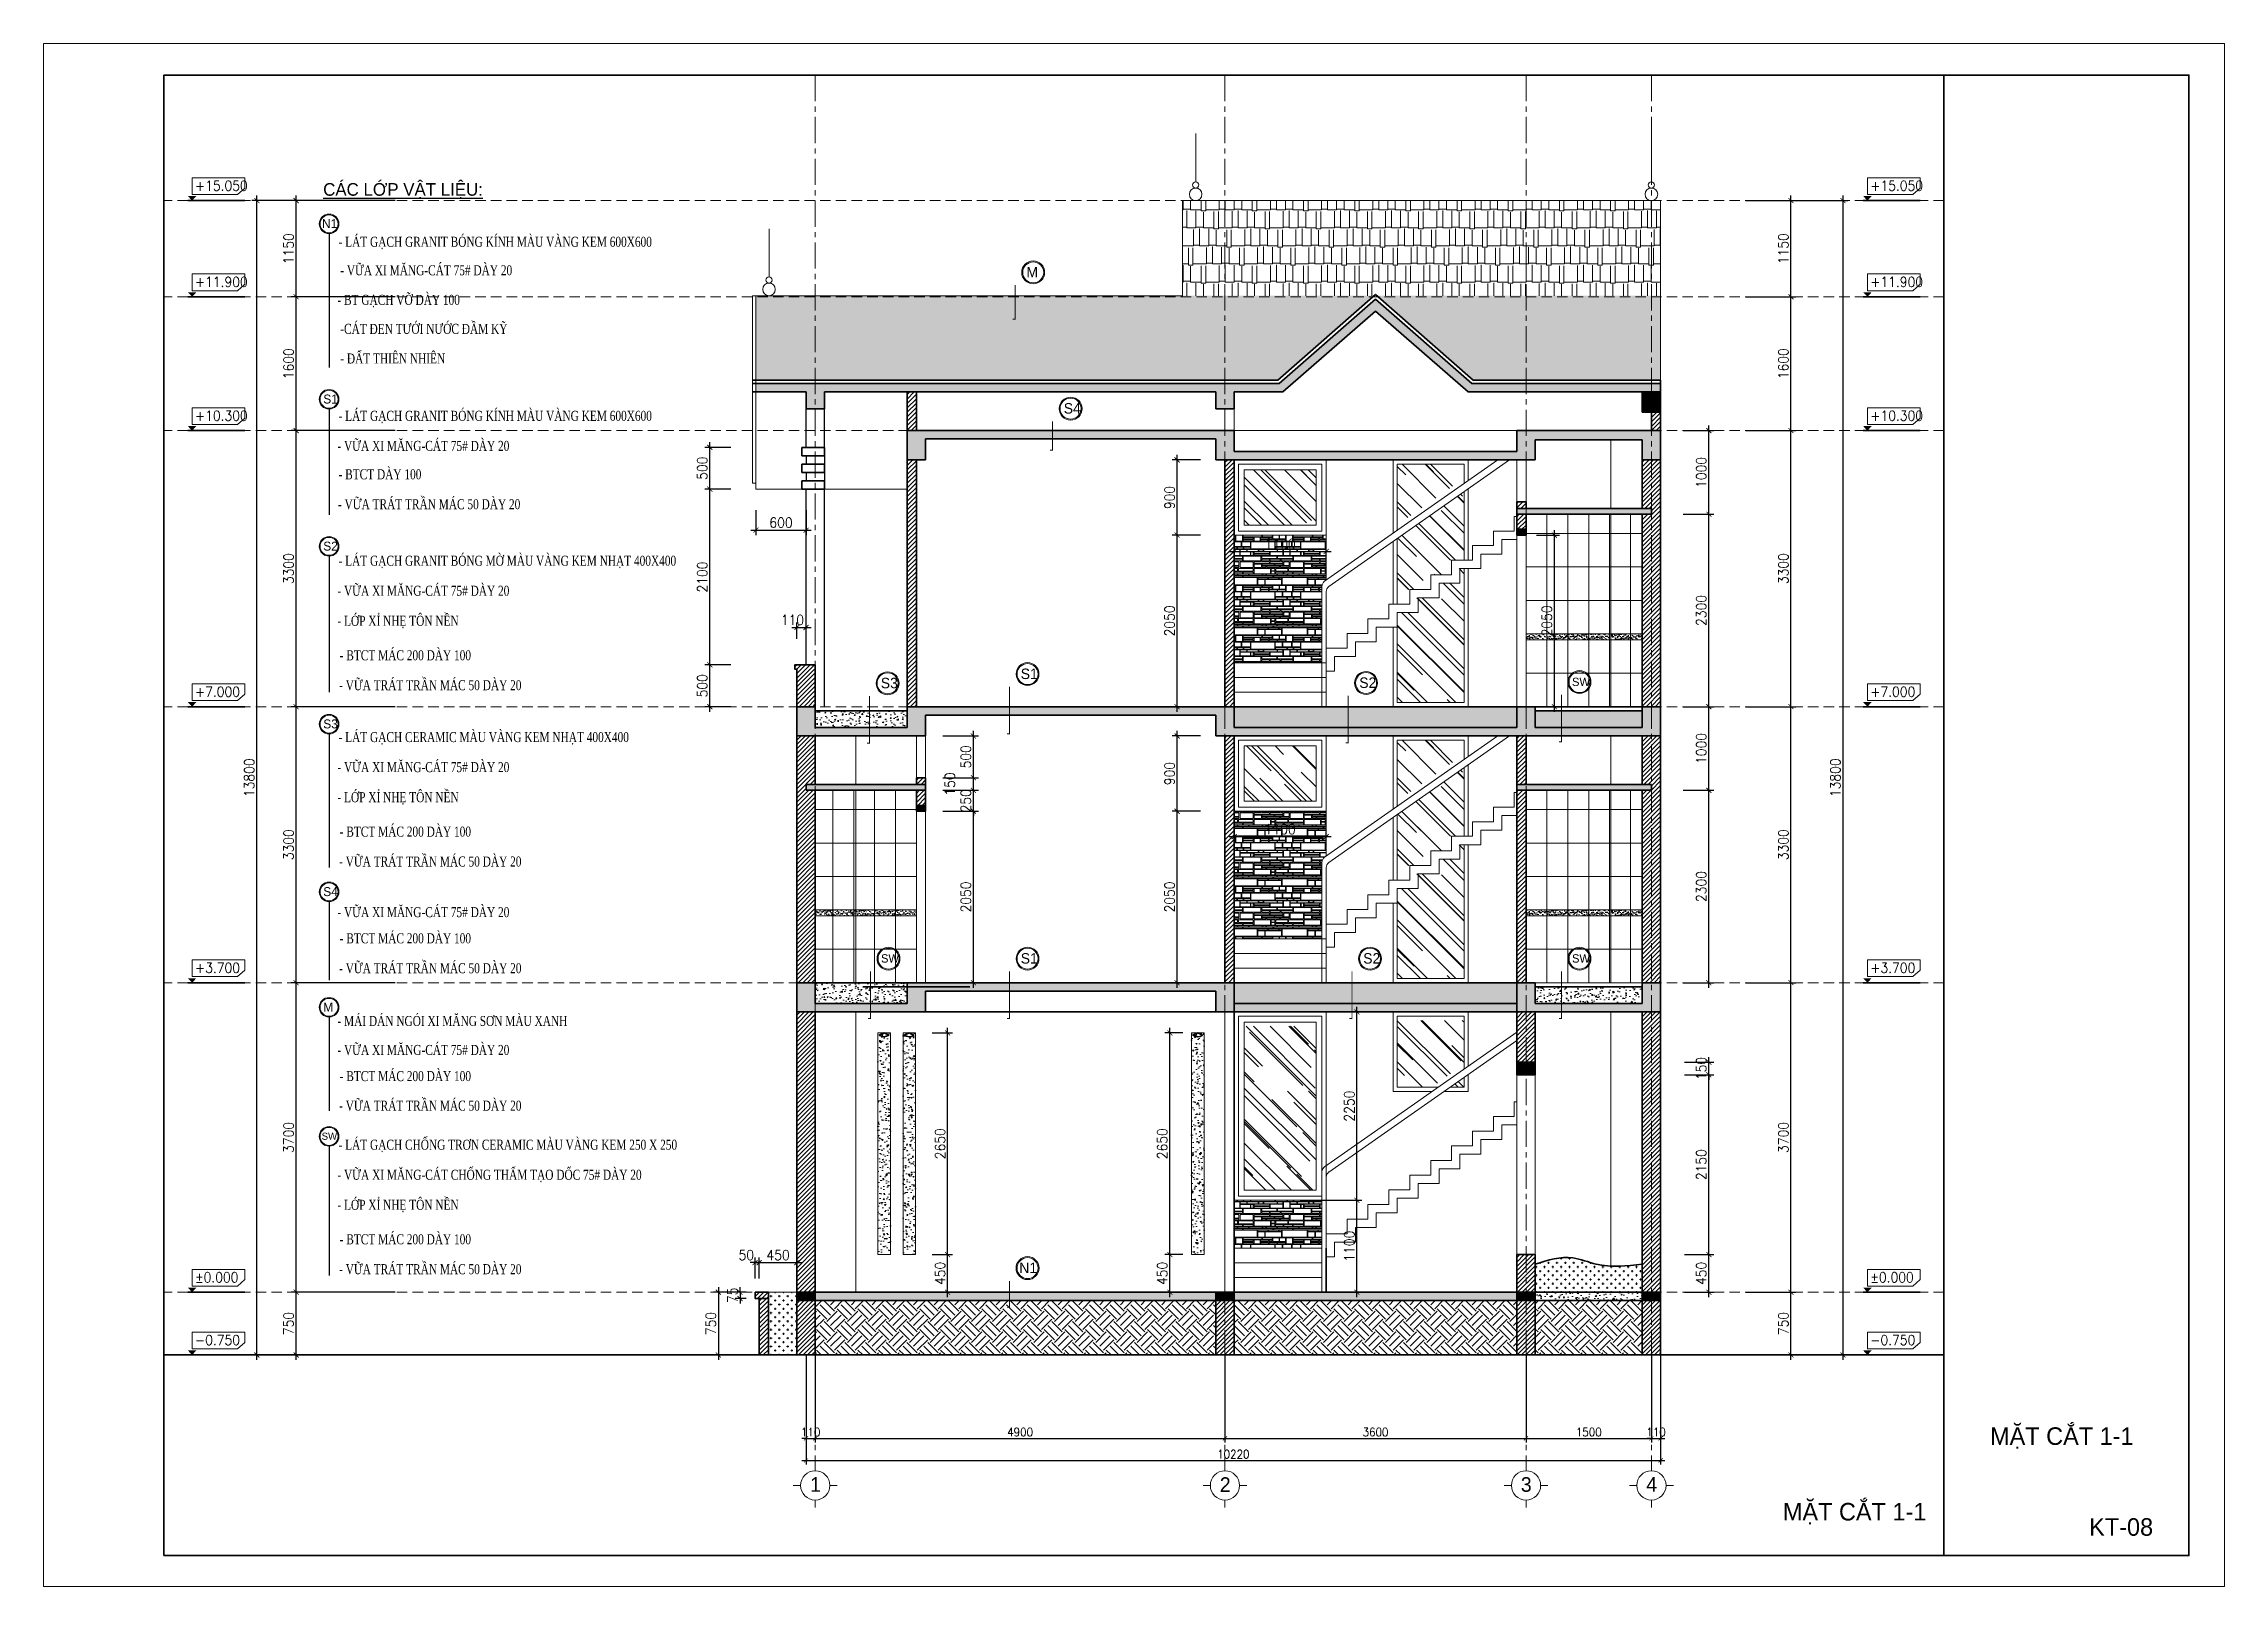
# Model space of a CAD drawing. Header units: millimetres. Extents: x -529782 to -142003, y -492574 to -273331.
# Drawn here: x -272406 to -246325, y -412168 to -393726 of the extents above; entities that cross this region are included whole.
import ezdxf
from ezdxf.enums import TextEntityAlignment as Align

# ---------------------------------------------------------------- set-up
doc = ezdxf.new("R2010")
doc.units = ezdxf.units.MM
doc.header["$LTSCALE"] = 500
doc.header["$MEASUREMENT"] = 0
doc.header["$PDMODE"] = 3
doc.linetypes.add('CENTER', pattern=[2, 1.25, -0.25, 0.25, -0.25])
doc.linetypes.add('HIDDEN', pattern=[0.375, 0.25, -0.125])
doc.layers.get('0').update_dxf_attribs({"linetype": 'CONTINUOUS', "lineweight": 13})
doc.layers.get('Defpoints').update_dxf_attribs({"color": 255, "linetype": 'CONTINUOUS', "lineweight": 13})
for name, color, linetype, lineweight in [('1.cat 30', 30, 'CONTINUOUS', 35), ('1.cot', 2, 'CONTINUOUS', 35), ('2.thay 145', 145, 'CONTINUOUS', 18), ('3.manh 08', 8, 'CONTINUOUS', 9), ('4.dim 08', 8, 'CONTINUOUS', 13), ('5.noi that 15', 15, 'CONTINUOUS', 9), ('6.khuat 75', 75, 'HIDDEN', 18), ('7.tim 67', 67, 'CENTER', 9), ('8.vat lieu 08', 8, 'CONTINUOUS', 5), ('9.text \xad white', 7, 'CONTINUOUS', 15), ('CA.thay 145', 145, 'CONTINUOUS', 18)]:
    doc.layers.add(name, color=color, linetype=linetype, lineweight=lineweight)
for name, color, linetype in [('DKT', 7, 'CONTINUOUS'), ('TEXT', 3, 'CONTINUOUS'), ('THAY', 7, 'CONTINUOUS')]:
    doc.layers.add(name, color=color, linetype=linetype)
doc.styles.add('CA.JSC1', font='')
doc.styles.add('ghichu', font='vntimeh.shx', dxfattribs={"width": 0.75, "bigfont": 'vnd.shx'})
doc.styles.get("Standard").update_dxf_attribs({"font": 'txt.shx', "width": 0.9})
doc.styles.add('VUA', font='')
doc.styles.get('CA.JSC1').set_extended_font_data('.VnAvantH')
doc.styles.get('VUA').set_extended_font_data('.VnAvantH')
doc.dimstyles.new('CA 50', dxfattribs={"dimscale": 0, "dimtxt": 100, "dimasz": 50, "dimexe": 50, "dimexo": 0, "dimgap": 25, "dimtad": 1, "dimdec": 0, "dimzin": 0, "dimdsep": 46, "dimtxsty": 'Standard', "dimblk": 'ARCHTICK', "dimcen": 0.09, "dimdle": 50, "dimclrd": 256, "dimclre": 256, "dimclrt": 7, "dimadec": 0, "dimazin": 0, "dimtfac": 1, "dimtdec": 0, "dimtix": 1, "dimtmove": 2, "dimatfit": 3, "dimldrblk": 'DOT', "dimfxl": 1, "dimtolj": 1, "dimtzin": 0, "dimarcsym": 0})
doc.dimstyles.new('CA 60', dxfattribs={"dimscale": 0, "dimtxt": 120, "dimasz": 60, "dimexe": 60, "dimexo": 0, "dimgap": 30, "dimtad": 1, "dimdec": 0, "dimzin": 0, "dimdsep": 46, "dimtxsty": 'Standard', "dimblk": 'ARCHTICK', "dimcen": 0.09, "dimdle": 60, "dimclrd": 256, "dimclre": 256, "dimclrt": 7, "dimadec": 0, "dimazin": 0, "dimtfac": 1, "dimtdec": 0, "dimtix": 1, "dimtmove": 2, "dimatfit": 3, "dimldrblk": 'DOT', "dimfxl": 1, "dimtolj": 1, "dimtzin": 0, "dimarcsym": 0})
pattern_1 = [(180, (30745, -36074.74), (-7e-14, -600), [74.9442, -525.0558]), (270, (30745, -36027.3), (600, -1e-13), [47.4408, -552.5592]), (180, (30864.93, -36463), (-7e-14, -600), [194.8548, -405.1452]), (270, (30864.93, -36399.33), (600, -1e-13), [63.6702, -536.3298]), (0, (30670.1, -36399.33), (0, 600), [194.8548, -405.1452]), (90, (30670.1, -36463), (-600, 4e-14), [63.6702, -536.3298]), (180, (30919.9, -36463), (-7e-14, -600), [46.2156, -553.7844]), (270, (30919.9, -36434.3), (600, -1e-13), [28.7142, -571.2858]), (0, (30873.7, -36434.3), (0, 600), [46.2156, -553.7844]), (90, (30873.7, -36463), (-600, 4e-14), [28.7142, -571.2858]), (180, (31018.6, -36463), (-7e-14, -600), [91.182, -508.818]), (270, (31018.6, -36444.3), (600, -1e-13), [18.7266, -581.2734]), (0, (30927.4, -36444.3), (0, 600), [91.182, -508.818]), (90, (30927.4, -36463), (-600, 4e-14), [18.7266, -581.2734]), (180, (31072.3, -36399.33), (-7e-14, -600), [143.643, -456.357]), (90, (31072.3, -36434.3), (-600, 4e-14), [34.9566, -565.0434]), (0, (30928.64, -36434.3), (0, 600), [143.643, -456.357]), (270, (30928.64, -36399.33), (600, -1e-13), [34.9566, -565.0434]), (270, (30919.9, -36399.33), (600, -1e-13), [27.4656, -572.5344]), (0, (30873.7, -36399.33), (0, 600), [46.2156, -553.7844]), (90, (30873.7, -36426.8), (-600, 4e-14), [27.4656, -572.5344]), (180, (30919.9, -36426.8), (-7e-14, -600), [46.2156, -553.7844]), (180, (31131, -36444.3), (-7e-14, -600), [103.6728, -496.3272]), (90, (31131, -36463), (-600, 4e-14), [18.7266, -581.2734]), (0, (31027.3, -36463), (0, 600), [103.6728, -496.3272]), (270, (31027.3, -36444.3), (600, -1e-13), [18.7266, -581.2734]), (180, (31259.64, -36463), (-7e-14, -600), [121.1598, -478.8402]), (270, (31259.64, -36444.3), (600, -1e-13), [18.7266, -581.2734]), (0, (31138.5, -36444.3), (0, 600), [121.1598, -478.8402]), (90, (31138.5, -36463), (-600, 4e-14), [18.7266, -581.2734]), (180, (31259.64, -36434.3), (-7e-14, -600), [177.3678, -422.6322]), (270, (31259.64, -36399.33), (600, -1e-13), [34.9566, -565.0434]), (0, (31082.3, -36399.33), (0, 600), [177.3678, -422.6322]), (90, (31082.3, -36434.3), (-600, 4e-14), [34.9566, -565.0434]), (270, (31259.64, -36321.93), (600, -1e-13), [68.664, -531.336]), (0, (31102.26, -36321.93), (0, 600), [157.383, -442.617]), (90, (31102.26, -36390.6), (-600, 4e-14), [68.664, -531.336]), (180, (31259.64, -36390.6), (-7e-14, -600), [157.383, -442.617]), (270, (31089.77, -36373.1), (600, -1e-13), [17.478, -582.522]), (0, (30984.85, -36373.1), (0, 600), [104.922, -495.078]), (90, (30984.85, -36390.6), (-600, 4e-14), [17.478, -582.522]), (180, (31089.77, -36390.6), (-7e-14, -600), [104.922, -495.078]), (0, (31026.06, -36365.6), (0, 600), [63.7026, -536.2974]), (270, (31026.06, -36321.93), (600, -1e-13), [43.6956, -556.3044]), (180, (31089.77, -36321.93), (-7e-14, -600), [63.7026, -536.2974]), (90, (31089.77, -36365.6), (-600, 4e-14), [43.6956, -556.3044]), (0, (30821.2, -36373.1), (0, 600), [154.8846, -445.1154]), (90, (30821.2, -36390.6), (-600, 4e-14), [17.478, -582.522]), (180, (30976.1, -36390.6), (-7e-14, -600), [154.8846, -445.1154]), (270, (30976.1, -36373.1), (600, -1e-13), [17.478, -582.522]), (270, (31014.8, -36350.64), (600, -1e-13), [14.9814, -585.0186]), (0, (30918.64, -36350.64), (0, 600), [96.1782, -503.8218]), (90, (30918.64, -36365.6), (-600, 4e-14), [14.9814, -585.0186]), (180, (31014.8, -36365.6), (-7e-14, -600), [96.1782, -503.8218]), (270, (31014.8, -36321.93), (600, -1e-13), [19.9752, -580.0248]), (0, (30861.2, -36321.93), (0, 600), [153.6354, -446.3646]), (90, (30861.2, -36341.9), (-600, 4e-14), [19.9752, -580.0248]), (180, (31014.8, -36341.9), (-7e-14, -600), [153.6354, -446.3646]), (0, (30767.5, -36350.64), (0, 600), [141.1452, -458.8548]), (90, (30767.5, -36365.6), (-600, 4e-14), [14.9814, -585.0186]), (180, (30908.65, -36365.6), (-7e-14, -600), [141.1452, -458.8548]), (270, (30908.65, -36350.64), (600, -1e-13), [14.9814, -585.0186]), (0, (30767.5, -36373.1), (0, 600), [44.9664, -555.0336]), (90, (30767.5, -36390.6), (-600, 4e-14), [17.478, -582.522]), (180, (30812.5, -36390.6), (-7e-14, -600), [44.9664, -555.0336]), (270, (30812.5, -36373.1), (600, -1e-13), [17.478, -582.522]), (270, (30758.76, -36350.64), (600, -1e-13), [39.9498, -560.0502]), (0, (30670.1, -36350.64), (0, 600), [88.6842, -511.3158]), (90, (30670.1, -36390.6), (-600, 4e-14), [39.9498, -560.0502]), (180, (30758.76, -36390.6), (-7e-14, -600), [88.6842, -511.3158]), (270, (30853.7, -36321.93), (600, -1e-13), [19.9752, -580.0248]), (0, (30670.1, -36321.93), (0, 600), [183.6132, -416.3868]), (90, (30670.1, -36341.9), (-600, 4e-14), [19.9752, -580.0248]), (180, (30853.7, -36341.9), (-7e-14, -600), [183.6132, -416.3868]), (270, (30761.26, -36290.7), (600, -1e-13), [19.9752, -580.0248]), (180, (30853.7, -36290.7), (-7e-14, -600), [92.4312, -507.5688]), (90, (30853.7, -36310.7), (-600, 4e-14), [19.9752, -580.0248]), (0, (30761.26, -36310.7), (0, 600), [92.4312, -507.5688]), (180, (30942.4, -36282), (-7e-14, -600), [181.1154, -418.8846]), (270, (30942.4, -36253.27), (600, -1e-13), [28.7142, -571.2858]), (0, (30761.26, -36253.27), (0, 600), [181.1154, -418.8846]), (90, (30761.26, -36282), (-600, 4e-14), [28.7142, -571.2858]), (180, (30983.6, -36290.7), (-7e-14, -600), [121.1598, -478.8402]), (90, (30983.6, -36310.7), (-600, 4e-14), [19.9752, -580.0248]), (0, (30862.44, -36310.7), (0, 600), [121.1598, -478.8402]), (270, (30862.44, -36290.7), (600, -1e-13), [19.9752, -580.0248]), (180, (31132.24, -36290.7), (-7e-14, -600), [139.896, -460.104]), (90, (31132.24, -36310.7), (-600, 4e-14), [19.9752, -580.0248]), (0, (30992.34, -36310.7), (0, 600), [139.896, -460.104]), (270, (30992.34, -36290.7), (600, -1e-13), [19.9752, -580.0248]), (180, (31132.24, -36282), (-7e-14, -600), [181.1154, -418.8846]), (270, (31132.24, -36253.27), (600, -1e-13), [28.7142, -571.2858]), (0, (30951.1, -36253.27), (0, 600), [181.1154, -418.8846]), (90, (30951.1, -36282), (-600, 4e-14), [28.7142, -571.2858]), (270, (30670.1, -36228.3), (600, -1e-13), [17.478, -582.522]), (180, (30853.7, -36228.3), (-7e-14, -600), [183.6132, -416.3868]), (90, (30853.7, -36245.8), (-600, 4e-14), [17.478, -582.522]), (0, (30670.1, -36245.8), (0, 600), [183.6132, -416.3868]), (270, (30853.7, -36199.6), (600, -1e-13), [19.9752, -580.0248]), (0, (30670.1, -36199.6), (0, 600), [183.6132, -416.3868]), (90, (30670.1, -36219.56), (-600, 4e-14), [19.9752, -580.0248]), (180, (30853.7, -36219.56), (-7e-14, -600), [183.6132, -416.3868]), (180, (31012.3, -36199.6), (-7e-14, -600), [149.8884, -450.1116]), (90, (31012.3, -36245.8), (-600, 4e-14), [46.1922, -553.8078]), (0, (30862.44, -36245.8), (0, 600), [149.8884, -450.1116]), (270, (30862.44, -36199.6), (600, -1e-13), [46.1922, -553.8078]), (180, (30777.5, -36194.6), (-7e-14, -600), [49.9626, -550.0374]), (270, (30777.5, -36173.37), (600, -1e-13), [21.2232, -578.7768]), (0, (30727.54, -36173.37), (0, 600), [49.9626, -550.0374]), (90, (30727.54, -36194.6), (-600, 4e-14), [21.2232, -578.7768]), (180, (30944.9, -36195.84), (-7e-14, -600), [158.6322, -441.3678]), (270, (30944.9, -36173.37), (600, -1e-13), [22.4718, -577.5282]), (0, (30786.24, -36173.37), (0, 600), [158.6322, -441.3678]), (90, (30786.24, -36195.84), (-600, 4e-14), [22.4718, -577.5282]), (180, (31012.3, -36195.84), (-7e-14, -600), [61.2042, -538.7958]), (270, (31012.3, -36173.37), (600, -1e-13), [22.4718, -577.5282]), (0, (30951.1, -36173.37), (0, 600), [61.2042, -538.7958]), (90, (30951.1, -36195.84), (-600, 4e-14), [22.4718, -577.5282]), (180, (31098.5, -36173.37), (-7e-14, -600), [77.4426, -522.5574]), (90, (31098.5, -36245.8), (-600, 4e-14), [72.4092, -527.5908]), (0, (31021.07, -36245.8), (0, 600), [77.4426, -522.5574]), (270, (31021.07, -36173.37), (600, -1e-13), [72.4092, -527.5908]), (180, (31183.45, -36173.37), (-7e-14, -600), [79.9404, -520.0596]), (90, (31183.45, -36197.1), (-600, 4e-14), [23.7204, -576.2796]), (0, (31103.5, -36197.1), (0, 600), [79.9404, -520.0596]), (270, (31103.5, -36173.37), (600, -1e-13), [23.7204, -576.2796]), (180, (31225.9, -36202.1), (-7e-14, -600), [122.409, -477.591]), (90, (31225.9, -36245.8), (-600, 4e-14), [43.6956, -556.3044]), (0, (31103.5, -36245.8), (0, 600), [122.409, -477.591]), (270, (31103.5, -36202.1), (600, -1e-13), [43.6956, -556.3044]), (180, (31259.64, -36202.1), (-7e-14, -600), [27.4794, -572.5206]), (90, (31259.64, -36245.8), (-600, 4e-14), [43.6956, -556.3044]), (0, (31232.16, -36245.8), (0, 600), [27.4794, -572.5206]), (270, (31232.16, -36202.1), (600, -1e-13), [43.6956, -556.3044]), (180, (31352.5, -36253.27), (-7e-14, -600), [211.539, -388.461]), (90, (31352.5, -36310.7), (-600, 4e-14), [57.4284, -542.5716]), (0, (31141, -36310.7), (0, 600), [211.539, -388.461]), (270, (31141, -36253.27), (600, -1e-13), [57.4284, -542.5716]), (180, (31320.04, -36173.37), (-7e-14, -600), [130.3494, -469.6506]), (90, (31320.04, -36197.1), (-600, 4e-14), [23.7204, -576.2796]), (0, (31189.7, -36197.1), (0, 600), [130.3494, -469.6506]), (270, (31189.7, -36173.37), (600, -1e-13), [23.7204, -576.2796]), (270, (30924.9, -36144.65), (600, -1e-13), [21.2232, -578.7768]), (180, (31063.54, -36144.65), (-7e-14, -600), [138.6468, -461.3532]), (90, (31063.54, -36165.9), (-600, 4e-14), [21.2232, -578.7768]), (0, (30924.9, -36165.9), (0, 600), [138.6468, -461.3532]), (270, (30923.64, -36081), (600, -1e-13), [54.9312, -545.0688]), (180, (31006.1, -36081), (-7e-14, -600), [82.4388, -517.5612]), (90, (31006.1, -36135.9), (-600, 4e-14), [54.9312, -545.0688]), (0, (30923.64, -36135.9), (0, 600), [82.4388, -517.5612]), (180, (31117.25, -36081), (-7e-14, -600), [104.922, -495.078]), (90, (31117.25, -36135.9), (-600, 4e-14), [54.9312, -545.0688]), (0, (31012.3, -36135.9), (0, 600), [104.922, -495.078]), (270, (31012.3, -36081), (600, -1e-13), [54.9312, -545.0688]), (180, (31139.7, -36144.65), (-7e-14, -600), [68.6988, -531.3012]), (90, (31139.7, -36165.9), (-600, 4e-14), [21.2232, -578.7768]), (0, (31071.03, -36165.9), (0, 600), [68.6988, -531.3012]), (270, (31071.03, -36144.65), (600, -1e-13), [21.2232, -578.7768]), (180, (31225.9, -36144.65), (-7e-14, -600), [78.6912, -521.3088]), (90, (31225.9, -36165.9), (-600, 4e-14), [21.2232, -578.7768]), (0, (31147.2, -36165.9), (0, 600), [78.6912, -521.3088]), (270, (31147.2, -36144.65), (600, -1e-13), [21.2232, -578.7768]), (180, (31225.9, -36135.9), (-7e-14, -600), [101.175, -498.825]), (270, (31225.9, -36081), (600, -1e-13), [54.9312, -545.0688]), (0, (31124.74, -36081), (0, 600), [101.175, -498.825]), (90, (31124.74, -36135.9), (-600, 4e-14), [54.9312, -545.0688]), (180, (30843.7, -36056), (-7e-14, -600), [93.6804, -506.3196]), (90, (30843.7, -36074.74), (-600, 4e-14), [18.7266, -581.2734]), (0, (30750, -36074.74), (0, 600), [93.6804, -506.3196]), (270, (30750, -36056), (600, -1e-13), [18.7266, -581.2734]), (180, (30944.9, -36056), (-7e-14, -600), [93.6804, -506.3196]), (90, (30944.9, -36074.74), (-600, 4e-14), [18.7266, -581.2734]), (0, (30851.2, -36074.74), (0, 600), [93.6804, -506.3196]), (270, (30851.2, -36056), (600, -1e-13), [18.7266, -581.2734]), (180, (31044.8, -36056), (-7e-14, -600), [93.6804, -506.3196]), (90, (31044.8, -36074.74), (-600, 4e-14), [18.7266, -581.2734]), (0, (30951.1, -36074.74), (0, 600), [93.6804, -506.3196]), (270, (30951.1, -36056), (600, -1e-13), [18.7266, -581.2734]), (180, (31131, -36002.33), (-7e-14, -600), [77.4426, -522.5574]), (90, (31131, -36074.74), (-600, 4e-14), [72.4092, -527.5908]), (0, (31053.54, -36074.74), (0, 600), [77.4426, -522.5574]), (270, (31053.54, -36002.33), (600, -1e-13), [72.4092, -527.5908]), (0, (30670.1, -36027.3), (0, 600), [74.9442, -525.0558]), (90, (30670.1, -36074.74), (-600, 4e-14), [47.4408, -552.5592]), (180, (30842.45, -36028.55), (-7e-14, -600), [93.6804, -506.3196]), (90, (30842.45, -36047.3), (-600, 4e-14), [18.7266, -581.2734]), (0, (30748.8, -36047.3), (0, 600), [93.6804, -506.3196]), (270, (30748.8, -36028.55), (600, -1e-13), [18.7266, -581.2734]), (180, (30887.4, -36028.55), (-7e-14, -600), [36.2232, -563.7768]), (90, (30887.4, -36047.3), (-600, 4e-14), [18.7266, -581.2734]), (0, (30851.2, -36047.3), (0, 600), [36.2232, -563.7768]), (270, (30851.2, -36028.55), (600, -1e-13), [18.7266, -581.2734]), (180, (30887.4, -36002.33), (-7e-14, -600), [116.1636, -483.8364]), (90, (30887.4, -36021.06), (-600, 4e-14), [18.7266, -581.2734]), (0, (30771.25, -36021.06), (0, 600), [116.1636, -483.8364]), (270, (30771.25, -36002.33), (600, -1e-13), [18.7266, -581.2734]), (180, (30968.6, -36002.33), (-7e-14, -600), [73.695, -526.305]), (90, (30968.6, -36047.3), (-600, 4e-14), [44.9436, -555.0564]), (0, (30894.9, -36047.3), (0, 600), [73.695, -526.305]), (270, (30894.9, -36002.33), (600, -1e-13), [44.9436, -555.0564]), (180, (31044.8, -36003.6), (-7e-14, -600), [68.6988, -531.3012]), (90, (31044.8, -36047.3), (-600, 4e-14), [43.6956, -556.3044]), (0, (30976.1, -36047.3), (0, 600), [68.6988, -531.3012]), (270, (30976.1, -36003.6), (600, -1e-13), [43.6956, -556.3044]), (180, (31259.64, -36028.55), (-7e-14, -600), [119.9106, -480.0894]), (90, (31259.64, -36047.3), (-600, 4e-14), [18.7266, -581.2734]), (0, (31139.7, -36047.3), (0, 600), [119.9106, -480.0894]), (270, (31139.7, -36028.55), (600, -1e-13), [18.7266, -581.2734]), (180, (31259.64, -36056), (-7e-14, -600), [119.9106, -480.0894]), (90, (31259.64, -36074.74), (-600, 4e-14), [18.7266, -581.2734]), (0, (31139.7, -36074.74), (0, 600), [119.9106, -480.0894]), (270, (31139.7, -36056), (600, -1e-13), [18.7266, -581.2734]), (180, (30998.6, -35994.84), (-7e-14, -600), [194.8548, -405.1452]), (270, (30998.6, -35931.17), (600, -1e-13), [63.6702, -536.3298]), (0, (30803.7, -35931.17), (0, 600), [194.8548, -405.1452]), (90, (30803.7, -35994.84), (-600, 4e-14), [63.6702, -536.3298]), (270, (30797.5, -35931.17), (600, -1e-13), [63.6702, -536.3298]), (0, (30713.8, -35931.17), (0, 600), [83.688, -516.312]), (90, (30713.8, -35994.84), (-600, 4e-14), [63.6702, -536.3298]), (180, (30797.5, -35994.84), (-7e-14, -600), [83.688, -516.312]), (180, (30834.96, -35909.95), (-7e-14, -600), [121.1598, -478.8402]), (90, (30834.96, -35924.9), (-600, 4e-14), [14.9814, -585.0186]), (0, (30713.8, -35924.9), (0, 600), [121.1598, -478.8402]), (270, (30713.8, -35909.95), (600, -1e-13), [14.9814, -585.0186]), (180, (30962.36, -35909.95), (-7e-14, -600), [121.1598, -478.8402]), (90, (30962.36, -35924.9), (-600, 4e-14), [14.9814, -585.0186]), (0, (30841.2, -35924.9), (0, 600), [121.1598, -478.8402]), (270, (30841.2, -35909.95), (600, -1e-13), [14.9814, -585.0186]), (180, (30998.6, -35909.95), (-7e-14, -600), [28.7286, -571.2714]), (90, (30998.6, -35924.9), (-600, 4e-14), [14.9814, -585.0186]), (0, (30969.86, -35924.9), (0, 600), [28.7286, -571.2714]), (270, (30969.86, -35909.95), (600, -1e-13), [14.9814, -585.0186]), (180, (31131, -35906.2), (-7e-14, -600), [226.0818, -373.9182]), (270, (31131, -35890), (600, -1e-13), [16.23, -583.77]), (0, (30904.9, -35890), (0, 600), [226.0818, -373.9182]), (90, (30904.9, -35906.2), (-600, 4e-14), [16.23, -583.77]), (180, (30810, -35868.75), (-7e-14, -600), [34.974, -565.026]), (90, (30810, -35885), (-600, 4e-14), [16.23, -583.77]), (0, (30775, -35885), (0, 600), [34.974, -565.026]), (270, (30775, -35868.75), (600, -1e-13), [16.23, -583.77]), (180, (30942.4, -35868.75), (-7e-14, -600), [124.9068, -475.0932]), (90, (30942.4, -35885), (-600, 4e-14), [16.23, -583.77]), (0, (30817.47, -35885), (0, 600), [124.9068, -475.0932]), (270, (30817.47, -35868.75), (600, -1e-13), [16.23, -583.77]), (180, (31067.3, -35868.75), (-7e-14, -600), [118.662, -481.338]), (90, (31067.3, -35885), (-600, 4e-14), [16.23, -583.77]), (0, (30948.6, -35885), (0, 600), [118.662, -481.338]), (270, (30948.6, -35868.75), (600, -1e-13), [16.23, -583.77]), (180, (31204.7, -35868.75), (-7e-14, -600), [129.9036, -470.0964]), (90, (31204.7, -35885), (-600, 4e-14), [16.23, -583.77]), (0, (31074.8, -35885), (0, 600), [129.9036, -470.0964]), (270, (31074.8, -35868.75), (600, -1e-13), [16.23, -583.77]), (180, (31519.9, -36081), (-7e-14, -600), [288.9816, -311.0184]), (90, (31519.9, -36165.9), (-600, 4e-14), [84.894, -515.106]), (0, (31230.9, -36165.9), (0, 600), [288.9816, -311.0184]), (270, (31230.9, -36081), (600, -1e-13), [84.894, -515.106]), (180, (31363.76, -36002.33), (-7e-14, -600), [224.0298, -375.9702]), (90, (31363.76, -36021.06), (-600, 4e-14), [18.7266, -581.2734]), (0, (31139.7, -36021.06), (0, 600), [224.0298, -375.9702]), (270, (31139.7, -36002.33), (600, -1e-13), [18.7266, -581.2734]), (180, (31306.3, -35909.95), (-7e-14, -600), [298.974, -301.026]), (90, (31306.3, -35994.84), (-600, 4e-14), [84.894, -515.106]), (0, (31007.3, -35994.84), (0, 600), [298.974, -301.026]), (270, (31007.3, -35909.95), (600, -1e-13), [84.894, -515.106]), (180, (31496.16, -35890), (-7e-14, -600), [357.6804, -242.3196]), (90, (31496.16, -35906.2), (-600, 4e-14), [16.23, -583.77]), (0, (31138.5, -35906.2), (0, 600), [357.6804, -242.3196]), (270, (31138.5, -35890), (600, -1e-13), [16.23, -583.77]), (180, (31366.26, -35868.75), (-7e-14, -600), [155.331, -444.669]), (90, (31366.26, -35885), (-600, 4e-14), [16.23, -583.77]), (0, (31210.9, -35885), (0, 600), [155.331, -444.669]), (270, (31210.9, -35868.75), (600, -1e-13), [16.23, -583.77])]
pattern_2 = [(315, (1836.65, -36466.5), (678.8225, -254.55844), [4500, -600, 1500, -300]), (315, (2224.85, -36642.57), (70.00357, 494.26764), [900, -99, 1800, -225]), (315, (2123.02, -36392.25), (1245.21504, -960.95812), [2400, -420, 1200, -300])]
pattern_3 = [(315, (30665.15, -36466.5), (678.82251, -254.55844), [4500, -600, 1500, -300]), (315, (31053.35, -36642.57), (70.00357, 494.26764), [900, -99, 1800, -225]), (315, (30951.52, -36392.25), (1245.21504, -960.958116), [2400, -420, 1200, -300])]
pattern_4 = [(5, (-20352.04, -36466.5), (92.561416, -110.3104), [15, -165]), (310, (-20352.04, -36466.5), (86.75363, 125.998433), [12, -132]), (55.4514, (-20344.32, -36475.69), (179.315056, 15.687894), [12.74804, -140.228422]), (1.1842, (-20323.75, -36438.22), (127.52275, -174.3386), [22.5, -247.5]), (51.6356, (-20313.13, -36452.74), (269.94234, 5.5798), [19.12206, -210.3426]), (306.1842, (-20323.75, -36438.22), (269.94233, 5.58001), [18, -198]), (336, (-20316.68, -36459.43), (27.476495, -141.354314), [15, -165]), (281, (-20316.68, -36459.43), (136.961687, 68.14172), [12, -132]), (26.4514, (-20314.39, -36471.21), (164.438124, -73.212723), [12.74804, -140.228422]), (352.5, (-20352.037, -36466.5), (48.7979635, 45.358637), [0, -130.4, 0, -134, 0, -132.5]), (322.5, (-20352.04, -36466.5), (92.98189, 18.574588), [0, -76.4, 0, -127.4, 0, -50.5]), (282.5, (-20383.574, -36434.963), (72.3041524, -78.6836335), [0, -50, 0, -156, 0, -207]), (272.5, (-20397.72, -36420.82), (96.631961, -68.317997), [0, -65, 0, -103.6, 0, -147])]
pattern_5 = [(45, (-63719.4, 0), (-26.5165043, 26.5165043), [])]
pattern_6 = [(50, (-63719.4, 0), (143.452037, -12.550427), [15, -165]), (355, (-63719.4, 0), (-27.750267, 150.438427), [12, -132]), (100.4514, (-63707.45, -1.05), (115.701876, 137.88791), [12.74804, -140.228422]), (46.1842, (-63719.4, 40), (213.44821, -33.1038), [22.5, -247.5]), (96.6356, (-63701.61, 37.24), (186.93254, 194.82357), [19.12206, -210.3426]), (351.1842, (-63719.4, 40), (186.93239, 194.82372), [18, -198]), (21, (-63699.4, 30), (119.38141, -80.523778), [15, -165]), (326, (-63699.4, 30), (48.663066, 145.03001), [12, -132]), (71.4514, (-63689.45, 23.29), (168.044526, 64.5061), [12.74804, -140.228422]), (37.5, (-63719.4, 0), (2.431971, 66.578771), [0, -130.4, 0, -134, 0, -132.5]), (7.5, (-63719.4, 0), (52.613907, 78.882342), [0, -76.4, 0, -127.4, 0, -50.5]), (327.5, (-63764, 0), (106.764487, -4.5109743), [0, -50, 0, -156, 0, -207]), (317.5, (-63784, 0), (116.637234, 20.020996), [0, -65, 0, -103.6, 0, -147])]
pattern_7 = [(0, (-63719.4, 0), (50, 50), [25, -75]), (90, (-63706.9, -12.5), (-50, 50), [25, -75])]
pattern_8 = [(37.5, (1926.645, 0), (-1.2598672, 38.5364754), [0, -30.4, 0, -34, 0, -32.5]), (7.5, (1926.645, 0), (35.395534, 56.4429213), [0, -16.4, 0, -27.4, 0, -10.5]), (327.5, (1902.045, 0), (62.2828372, 0.113181), [0, -10, 0, -36, 0, -47]), (317.5, (1902.045, 0), (60.122532, 17.5535113), [0, -5, 0, -23.6, 0, -27])]

msp = doc.modelspace()

# ---------------------------------------------------------------- texts
at = {"layer": '9.text \xad white', "style": 'CA.JSC1'}
for s, height, p in [('n1', 106.88, (-269076.5, -395930.8)), ('m', 125, (-260652.4, -396519.5)), ('s1', 106.88, (-269061.3, -398027.9)), ('s4', 125, (-260205.3, -398148.4)), ('s2', 106.88, (-269061.3, -399786.2)), ('s3', 125, (-262393.7, -401432.1)), ('s1', 125, (-260720, -401321.6)), ('s2', 125, (-256671.6, -401428)), ('sw', 100, (-254127.5, -401405.5)), ('s3', 106.88, (-269061.3, -401911.7)), ('s4', 106.88, (-269061.3, -403916.5)), ('sw', 100, (-262391.4, -404711.5)), ('s1', 125, (-260720, -404723.4)), ('s2', 125, (-256624.4, -404723.4)), ('sw', 100, (-254127.5, -404711.5)), ('m', 106.9, (-269061.3, -405296.7)), ('sw', 85.5, (-269080.2, -406829.6)), ('n1', 125, (-260737.9, -408423.4)), ('mÆt c¾t 1-1', 210, (-249127.5, -410477.2)), ('mÆt c¾t 1-1', 210, (-251605.3, -411380.9))]:
    msp.add_text(s, height=height, dxfattribs=at).set_placement(p)
for s, p in [('1', (-263174.4, -410950.3)), ('2', (-258274.4, -410950.3)), ('3', (-254674.4, -410950.3)), ('4', (-253174.4, -410950.3))]:
    msp.add_text(s, height=175, dxfattribs=at).set_placement(p, align=Align.MIDDLE)
msp.add_text('kt-08', height=210, dxfattribs=at).set_placement((-247559.8, -411563.4), align=Align.CENTER)
at = {"layer": '9.text \xad white', "lineweight": 100, "char_height": 120, "width": 546.9, "attachment_point": 1}
for s, insert in [('+15.050', (-270594, -395364.1)), ('+15.050', (-250558.6, -395364.1)), ('+11.900', (-270594, -396514.1)), ('+11.900', (-250558.6, -396514.1)), ('+10.300', (-270594, -398114.1)), ('+10.300', (-250558.6, -398114.1)), ('+7.000', (-270594, -401414.1)), ('+7.000', (-250558.6, -401414.1)), ('+3.700', (-270594, -404714.1)), ('+3.700', (-250558.6, -404714.1)), ('%%P0.000', (-270594, -408414.1)), ('%%P0.000', (-250558.6, -408414.1)), ('-0.750', (-270594, -409164.1)), ('-0.750', (-250558.6, -409164.1))]:
    msp.add_mtext(s, dxfattribs=dict(at, insert=insert))
at = {"layer": 'TEXT', "style": 'VUA', "text_generation_flag": 6}
msp.add_text('%%uc¸c líp vËt liÖu:', height=150.822, rotation=180, dxfattribs=at).set_placement((-269062, -395544))
at = {"layer": 'TEXT', "style": 'ghichu', "width": 0.75}
for s, p in [('- l¸t g¹ch granit bãng kÝnh mµu vµng kem 600x600', (-268878.2, -396154.4)), ('- v÷a xi m¨ng-c¸t 75# dµy 20', (-268857.8, -396494.9)), ('- bt g¹ch vì dµy 100', (-268891.7, -396848.8)), ('-c¸t ®en t\xadíi n\xadíc ®Çm kü', (-268857.8, -397195.3)), ('- ®Êt thiªn nhiªn', (-268857.8, -397549.4)), ('- l¸t g¹ch granit bãng kÝnh mµu vµng kem 600x600', (-268878.2, -398235)), ('- v÷a xi m¨ng-c¸t 75# dµy 20', (-268891.7, -398594.3)), ('- btct dµy 100', (-268878.2, -398933.9)), ('- v÷a tr¸t trÇn m¸c 50 dµy 20', (-268885, -399291.5)), ('- l¸t g¹ch granit bãng mê mµu vµng kem nh¹t 400x400', (-268878.2, -399967)), ('- v÷a xi m¨ng-c¸t 75# dµy 20', (-268891.7, -400326.2)), ('- líp xØ nhÑ t«n nÒn', (-268891.7, -400685.5)), ('- btct m¸c 200 dµy 100', (-268864.6, -401097.3)), ('- v÷a tr¸t trÇn m¸c 50 dµy 20', (-268871.5, -401454.9)), ('- l¸t g¹ch ceramic mµu vµng kem nh¹t 400x400', (-268878.2, -402075.1)), ('- v÷a xi m¨ng-c¸t 75# dµy 20', (-268891.7, -402434.4)), ('- líp xØ nhÑ t«n nÒn', (-268891.7, -402793.7)), ('- btct m¸c 200 dµy 100', (-268864.6, -403205.5)), ('- v÷a tr¸t trÇn m¸c 50 dµy 20', (-268871.5, -403563)), ('- v÷a xi m¨ng-c¸t 75# dµy 20', (-268891.7, -404168)), ('- btct m¸c 200 dµy 100', (-268864.6, -404480.9)), ('- v÷a tr¸t trÇn m¸c 50 dµy 20', (-268871.5, -404838.4)), ('- m¸i d¸n ngãi xi m¨ng s¬n mµu xanh', (-268891.7, -405469)), ('- v÷a xi m¨ng-c¸t 75# dµy 20', (-268891.7, -405815.4)), ('- btct m¸c 200 dµy 100', (-268864.6, -406128.2)), ('- v÷a tr¸t trÇn m¸c 50 dµy 20', (-268871.5, -406481.5)), ('- l¸t g¹ch chèng tr¬n ceramic mµu vµng kem 250 x 250  ', (-268878.2, -406948.4)), ('- v÷a xi m¨ng-c¸t chèng thÊm t¹o dèc 75# dµy 20', (-268891.7, -407307.7)), ('- líp xØ nhÑ t«n nÒn', (-268891.7, -407666.9)), ('- btct m¸c 200 dµy 100', (-268864.6, -408078.7)), ('- v÷a tr¸t trÇn m¸c 50 dµy 20', (-268871.5, -408436.3))]:
    msp.add_text(s, height=119.7, dxfattribs=at).set_placement(p)

# ---------------------------------------------------------------- blocks, each defined once
blk = doc.blocks.new('khung co loan')
at = {"layer": '1.cat 30'}
blk.add_lwpolyline([(1158, -14553), (1158, -303), (20658, -303), (20658, -14553)], close=True, dxfattribs=at)
blk.add_lwpolyline([(18298, -303), (18298, -14553)], dxfattribs=at)
at = {"layer": '3.manh 08'}
blk.add_lwpolyline([(0, -14850), (21000, -14850), (21000, 0), (0, 0)], close=True, dxfattribs=at)
blk = doc.blocks.new('A$C41BA5761')
at = {"layer": '2.thay 145'}
blk.add_lwpolyline([(840, 525, -3898660.642288), (840, 525, 0.000001), (840, 525, 0.000001)], format="xyb", dxfattribs=at)
at = {"layer": '3.manh 08'}
for p, q in [((525, 1050), (525, 875)), ((175, 525), (0, 525)), ((875, 525), (1050, 525)), ((525, 0), (525, 175))]:
    blk.add_line(p, q, dxfattribs=at)
blk.add_arc((525, 525), 350, 360, 359.9999, dxfattribs=at)
blk = doc.blocks.new('_ArchTick')
at = {"color": 1, "linetype": 'ByBlock', "const_width": 0.15}
blk.add_lwpolyline([(-0.5, -0.5), (0.5, 0.5)], dxfattribs=at)
blk = doc.blocks.new('*D112')
at = {"layer": '4.dim 08', "lineweight": -2, "transparency": 16777216}
for p, q in [((-263287, -409402), (-263287, -410449)), ((-263177, -409402), (-263177, -410449)), ((-263287, -410399), (-263337, -410399)), ((-263287, -410399), (-263177, -410399)), ((-263177, -410399), (-263127, -410399))]:
    blk.add_line(p, q, dxfattribs=at)
at = {"layer": 'Defpoints', "color": 0, "transparency": 16777216}
for p in [(-263287, -409402), (-263177, -409402), (-263177, -410399)]:
    blk.add_point(p, dxfattribs=at)
at = {"layer": '4.dim 08', "lineweight": -2, "transparency": 16777216, "xscale": 50, "yscale": 50, "zscale": 50}
blk.add_blockref('_ArchTick', (-263287, -410399), dxfattribs=at)
at = {"layer": '4.dim 08', "lineweight": -2, "transparency": 16777216, "xscale": 50, "yscale": 50, "zscale": 50, "rotation": 180}
blk.add_blockref('_ArchTick', (-263177, -410399), dxfattribs=at)
at = {"layer": '4.dim 08', "color": 7, "transparency": 16777216, "insert": (-263232, -410324), "char_height": 100, "attachment_point": 5}
blk.add_mtext('\\A1;110', dxfattribs=at)
blk = doc.blocks.new('_DOT')
at = {"color": 1, "linetype": 'ByBlock'}
blk.add_line((-0.5, 0), (-1, 0), dxfattribs=at)
at = {"color": 1, "linetype": 'ByBlock', "const_width": 0.5}
blk.add_lwpolyline([(-0.25, 0, 1), (0.25, 0, 1)], format="xyb", close=True, dxfattribs=at)
blk = doc.blocks.new('*D113')
at = {"layer": '4.dim 08', "lineweight": -2, "transparency": 16777216}
for p, q in [((-263177, -409402), (-263177, -410449)), ((-258277, -409402), (-258277, -410449)), ((-263227, -410399), (-258227, -410399))]:
    blk.add_line(p, q, dxfattribs=at)
at = {"layer": 'Defpoints', "color": 0, "transparency": 16777216}
for p in [(-263177, -409402), (-258277, -409402), (-258277, -410399)]:
    blk.add_point(p, dxfattribs=at)
at = {"layer": '4.dim 08', "lineweight": -2, "transparency": 16777216, "xscale": 50, "yscale": 50, "zscale": 50, "rotation": 180}
blk.add_blockref('_ArchTick', (-263177, -410399), dxfattribs=at)
at = {"layer": '4.dim 08', "lineweight": -2, "transparency": 16777216, "xscale": 50, "yscale": 50, "zscale": 50}
blk.add_blockref('_ArchTick', (-258277, -410399), dxfattribs=at)
at = {"layer": '4.dim 08', "color": 7, "transparency": 16777216, "insert": (-260727, -410324), "char_height": 100, "attachment_point": 5}
blk.add_mtext('\\A1;4900', dxfattribs=at)
blk = doc.blocks.new('*D114')
at = {"layer": '4.dim 08', "lineweight": -2, "transparency": 16777216}
for p, q in [((-258277, -409402), (-258277, -410449)), ((-254677, -409402), (-254677, -410449)), ((-258327, -410399), (-254627, -410399))]:
    blk.add_line(p, q, dxfattribs=at)
at = {"layer": 'Defpoints', "color": 0, "transparency": 16777216}
for p in [(-258277, -409402), (-254677, -409402), (-254677, -410399)]:
    blk.add_point(p, dxfattribs=at)
at = {"layer": '4.dim 08', "lineweight": -2, "transparency": 16777216, "xscale": 50, "yscale": 50, "zscale": 50, "rotation": 180}
blk.add_blockref('_ArchTick', (-258277, -410399), dxfattribs=at)
at = {"layer": '4.dim 08', "lineweight": -2, "transparency": 16777216, "xscale": 50, "yscale": 50, "zscale": 50}
blk.add_blockref('_ArchTick', (-254677, -410399), dxfattribs=at)
at = {"layer": '4.dim 08', "color": 7, "transparency": 16777216, "insert": (-256477, -410324), "char_height": 100, "attachment_point": 5}
blk.add_mtext('\\A1;3600', dxfattribs=at)
blk = doc.blocks.new('*D115')
at = {"layer": '4.dim 08', "lineweight": -2, "transparency": 16777216}
for p, q in [((-254677, -409402), (-254677, -410449)), ((-253177, -409402), (-253177, -410449)), ((-254727, -410399), (-253127, -410399))]:
    blk.add_line(p, q, dxfattribs=at)
at = {"layer": 'Defpoints', "color": 0, "transparency": 16777216}
for p in [(-254677, -409402), (-253177, -409402), (-253177, -410399)]:
    blk.add_point(p, dxfattribs=at)
at = {"layer": '4.dim 08', "lineweight": -2, "transparency": 16777216, "xscale": 50, "yscale": 50, "zscale": 50, "rotation": 180}
blk.add_blockref('_ArchTick', (-254677, -410399), dxfattribs=at)
at = {"layer": '4.dim 08', "lineweight": -2, "transparency": 16777216, "xscale": 50, "yscale": 50, "zscale": 50}
blk.add_blockref('_ArchTick', (-253177, -410399), dxfattribs=at)
at = {"layer": '4.dim 08', "color": 7, "transparency": 16777216, "insert": (-253927, -410324), "char_height": 100, "attachment_point": 5}
blk.add_mtext('\\A1;1500', dxfattribs=at)
blk = doc.blocks.new('*D116')
at = {"layer": '4.dim 08', "lineweight": -2, "transparency": 16777216}
for p, q in [((-253177, -409402), (-253177, -410449)), ((-253067, -409402), (-253067, -410449)), ((-253177, -410399), (-253227, -410399)), ((-253177, -410399), (-253067, -410399)), ((-253067, -410399), (-253017, -410399))]:
    blk.add_line(p, q, dxfattribs=at)
at = {"layer": 'Defpoints', "color": 0, "transparency": 16777216}
for p in [(-253177, -409402), (-253067, -409402), (-253067, -410399)]:
    blk.add_point(p, dxfattribs=at)
at = {"layer": '4.dim 08', "lineweight": -2, "transparency": 16777216, "xscale": 50, "yscale": 50, "zscale": 50}
blk.add_blockref('_ArchTick', (-253177, -410399), dxfattribs=at)
at = {"layer": '4.dim 08', "lineweight": -2, "transparency": 16777216, "xscale": 50, "yscale": 50, "zscale": 50, "rotation": 180}
blk.add_blockref('_ArchTick', (-253067, -410399), dxfattribs=at)
at = {"layer": '4.dim 08', "color": 7, "transparency": 16777216, "insert": (-253122, -410324), "char_height": 100, "attachment_point": 5}
blk.add_mtext('\\A1;110', dxfattribs=at)
blk = doc.blocks.new('*D117')
at = {"layer": '4.dim 08', "lineweight": -2, "transparency": 16777216}
for p, q in [((-263287, -409402), (-263287, -410713)), ((-253067, -409402), (-253067, -410713)), ((-263337, -410663), (-253017, -410663))]:
    blk.add_line(p, q, dxfattribs=at)
at = {"layer": 'Defpoints', "color": 0, "transparency": 16777216}
for p in [(-263287, -409402), (-253067, -409402), (-253067, -410663)]:
    blk.add_point(p, dxfattribs=at)
at = {"layer": '4.dim 08', "lineweight": -2, "transparency": 16777216, "xscale": 50, "yscale": 50, "zscale": 50, "rotation": 180}
blk.add_blockref('_ArchTick', (-263287, -410663), dxfattribs=at)
at = {"layer": '4.dim 08', "lineweight": -2, "transparency": 16777216, "xscale": 50, "yscale": 50, "zscale": 50}
blk.add_blockref('_ArchTick', (-253067, -410663), dxfattribs=at)
at = {"layer": '4.dim 08', "color": 7, "transparency": 16777216, "insert": (-258177, -410588), "char_height": 100, "attachment_point": 5}
blk.add_mtext('\\A1;10220', dxfattribs=at)
blk = doc.blocks.new('ki hieu cost')
at = {"layer": '1.cat 30'}
blk.add_line((-119313, -196390), (-118176, -196390), dxfattribs=at)
at = {"layer": '3.manh 08'}
blk.add_lwpolyline([(-119227, -195934), (-119227, -196268), (-118320, -196268), (-118176, -196139), (-118176, -195934)], close=True, dxfattribs=at)
blk.add_solid([(-119313, -196299), (-119142, -196299), (-119227, -196390)], dxfattribs=at)
blk = doc.blocks.new('*D254')
at = {"layer": '4.dim 08', "lineweight": -2, "transparency": 16777216}
for p, q in [((-268201, -408652), (-269446, -408652)), ((-269386, -409462), (-269386, -408592)), ((-268201, -409402), (-269446, -409402))]:
    blk.add_line(p, q, dxfattribs=at)
at = {"layer": 'Defpoints', "color": 0, "transparency": 16777216}
for p in [(-269386, -408652), (-268201, -408652), (-268201, -409402)]:
    blk.add_point(p, dxfattribs=at)
at = {"layer": '4.dim 08', "lineweight": -2, "transparency": 16777216, "xscale": 60, "yscale": 60, "zscale": 60}
for p, rotation in [((-269386, -408652), 90), ((-269386, -409402), 270)]:
    blk.add_blockref('_ArchTick', p, dxfattribs=dict(at, rotation=rotation))
at = {"layer": '4.dim 08', "color": 7, "transparency": 16777216, "insert": (-269476, -409027), "char_height": 120, "attachment_point": 5, "rotation": 90}
blk.add_mtext('\\A1;750', dxfattribs=at)
blk = doc.blocks.new('*D255')
at = {"layer": '4.dim 08', "lineweight": -2, "transparency": 16777216}
for p, q in [((-268201, -404952), (-269446, -404952)), ((-269386, -408712), (-269386, -404892)), ((-268201, -408652), (-269446, -408652))]:
    blk.add_line(p, q, dxfattribs=at)
at = {"layer": 'Defpoints', "color": 0, "transparency": 16777216}
for p in [(-269386, -404952), (-268201, -404952), (-268201, -408652)]:
    blk.add_point(p, dxfattribs=at)
at = {"layer": '4.dim 08', "lineweight": -2, "transparency": 16777216, "xscale": 60, "yscale": 60, "zscale": 60}
for p, rotation in [((-269386, -404952), 90), ((-269386, -408652), 270)]:
    blk.add_blockref('_ArchTick', p, dxfattribs=dict(at, rotation=rotation))
at = {"layer": '4.dim 08', "color": 7, "transparency": 16777216, "insert": (-269476, -406802), "char_height": 120, "attachment_point": 5, "rotation": 90}
blk.add_mtext('\\A1;3700', dxfattribs=at)
blk = doc.blocks.new('*D256')
at = {"layer": '4.dim 08', "lineweight": -2, "transparency": 16777216}
for p, q in [((-269386, -405012), (-269386, -401592)), ((-268201, -401652), (-269446, -401652)), ((-268201, -404952), (-269446, -404952))]:
    blk.add_line(p, q, dxfattribs=at)
at = {"layer": 'Defpoints', "color": 0, "transparency": 16777216}
for p in [(-269386, -401652), (-268201, -401652), (-268201, -404952)]:
    blk.add_point(p, dxfattribs=at)
at = {"layer": '4.dim 08', "lineweight": -2, "transparency": 16777216, "xscale": 60, "yscale": 60, "zscale": 60}
for p, rotation in [((-269386, -401652), 90), ((-269386, -404952), 270)]:
    blk.add_blockref('_ArchTick', p, dxfattribs=dict(at, rotation=rotation))
at = {"layer": '4.dim 08', "color": 7, "transparency": 16777216, "insert": (-269476, -403302), "char_height": 120, "attachment_point": 5, "rotation": 90}
blk.add_mtext('\\A1;3300', dxfattribs=at)
blk = doc.blocks.new('*D257')
at = {"layer": '4.dim 08', "lineweight": -2, "transparency": 16777216}
for p, q in [((-268201, -398352), (-269446, -398352)), ((-269386, -401712), (-269386, -398292)), ((-268201, -401652), (-269446, -401652))]:
    blk.add_line(p, q, dxfattribs=at)
at = {"layer": 'Defpoints', "color": 0, "transparency": 16777216}
for p in [(-269386, -398352), (-268201, -398352), (-268201, -401652)]:
    blk.add_point(p, dxfattribs=at)
at = {"layer": '4.dim 08', "lineweight": -2, "transparency": 16777216, "xscale": 60, "yscale": 60, "zscale": 60}
for p, rotation in [((-269386, -398352), 90), ((-269386, -401652), 270)]:
    blk.add_blockref('_ArchTick', p, dxfattribs=dict(at, rotation=rotation))
at = {"layer": '4.dim 08', "color": 7, "transparency": 16777216, "insert": (-269476, -400002), "char_height": 120, "attachment_point": 5, "rotation": 90}
blk.add_mtext('\\A1;3300', dxfattribs=at)
blk = doc.blocks.new('*D258')
at = {"layer": '4.dim 08', "lineweight": -2, "transparency": 16777216}
for p, q in [((-268201, -396752), (-269446, -396752)), ((-269386, -398412), (-269386, -396692)), ((-268201, -398352), (-269446, -398352))]:
    blk.add_line(p, q, dxfattribs=at)
at = {"layer": 'Defpoints', "color": 0, "transparency": 16777216}
for p in [(-269386, -396752), (-268201, -396752), (-268201, -398352)]:
    blk.add_point(p, dxfattribs=at)
at = {"layer": '4.dim 08', "lineweight": -2, "transparency": 16777216, "xscale": 60, "yscale": 60, "zscale": 60}
for p, rotation in [((-269386, -396752), 90), ((-269386, -398352), 270)]:
    blk.add_blockref('_ArchTick', p, dxfattribs=dict(at, rotation=rotation))
at = {"layer": '4.dim 08', "color": 7, "transparency": 16777216, "insert": (-269476, -397552), "char_height": 120, "attachment_point": 5, "rotation": 90}
blk.add_mtext('\\A1;1600', dxfattribs=at)
blk = doc.blocks.new('*D259')
at = {"layer": '4.dim 08', "lineweight": -2, "transparency": 16777216}
for p, q in [((-268201, -395602), (-269916, -395602)), ((-269856, -409462), (-269856, -395542)), ((-268201, -409402), (-269916, -409402))]:
    blk.add_line(p, q, dxfattribs=at)
at = {"layer": 'Defpoints', "color": 0, "transparency": 16777216}
for p in [(-269856, -395602), (-268201, -395602), (-268201, -409402)]:
    blk.add_point(p, dxfattribs=at)
at = {"layer": '4.dim 08', "lineweight": -2, "transparency": 16777216, "xscale": 60, "yscale": 60, "zscale": 60}
for p, rotation in [((-269856, -395602), 90), ((-269856, -409402), 270)]:
    blk.add_blockref('_ArchTick', p, dxfattribs=dict(at, rotation=rotation))
at = {"layer": '4.dim 08', "color": 7, "transparency": 16777216, "insert": (-269946, -402502), "char_height": 120, "attachment_point": 5, "rotation": 90}
blk.add_mtext('\\A1;13800', dxfattribs=at)
blk = doc.blocks.new('*D260')
at = {"layer": '4.dim 08', "lineweight": -2, "transparency": 16777216}
for p, q in [((-268201, -395602), (-269446, -395602)), ((-269386, -396812), (-269386, -395542)), ((-268201, -396752), (-269446, -396752))]:
    blk.add_line(p, q, dxfattribs=at)
at = {"layer": 'Defpoints', "color": 0, "transparency": 16777216}
for p in [(-269386, -395602), (-268201, -395602), (-268201, -396752)]:
    blk.add_point(p, dxfattribs=at)
at = {"layer": '4.dim 08', "lineweight": -2, "transparency": 16777216, "xscale": 60, "yscale": 60, "zscale": 60}
for p, rotation in [((-269386, -395602), 90), ((-269386, -396752), 270)]:
    blk.add_blockref('_ArchTick', p, dxfattribs=dict(at, rotation=rotation))
at = {"layer": '4.dim 08', "color": 7, "transparency": 16777216, "insert": (-269476, -396177), "char_height": 120, "attachment_point": 5, "rotation": 90}
blk.add_mtext('\\A1;1150', dxfattribs=at)
blk = doc.blocks.new('*D261')
at = {"layer": '4.dim 08', "lineweight": -2, "transparency": 16777216}
for p, q in [((-252048, -408652), (-251449, -408652)), ((-251509, -409462), (-251509, -408592)), ((-252048, -409402), (-251449, -409402))]:
    blk.add_line(p, q, dxfattribs=at)
at = {"layer": 'Defpoints', "color": 0, "transparency": 16777216}
for p in [(-252048, -408652), (-251509, -408652), (-252048, -409402)]:
    blk.add_point(p, dxfattribs=at)
at = {"layer": '4.dim 08', "lineweight": -2, "transparency": 16777216, "xscale": 60, "yscale": 60, "zscale": 60}
for p, rotation in [((-251509, -408652), 90), ((-251509, -409402), 270)]:
    blk.add_blockref('_ArchTick', p, dxfattribs=dict(at, rotation=rotation))
at = {"layer": '4.dim 08', "color": 7, "transparency": 16777216, "insert": (-251599, -409027), "char_height": 120, "attachment_point": 5, "rotation": 90}
blk.add_mtext('\\A1;750', dxfattribs=at)
blk = doc.blocks.new('*D262')
at = {"layer": '4.dim 08', "lineweight": -2, "transparency": 16777216}
for p, q in [((-252048, -404952), (-251449, -404952)), ((-251509, -408712), (-251509, -404892)), ((-252048, -408652), (-251449, -408652))]:
    blk.add_line(p, q, dxfattribs=at)
at = {"layer": 'Defpoints', "color": 0, "transparency": 16777216}
for p in [(-252048, -404952), (-251509, -404952), (-252048, -408652)]:
    blk.add_point(p, dxfattribs=at)
at = {"layer": '4.dim 08', "lineweight": -2, "transparency": 16777216, "xscale": 60, "yscale": 60, "zscale": 60}
for p, rotation in [((-251509, -404952), 90), ((-251509, -408652), 270)]:
    blk.add_blockref('_ArchTick', p, dxfattribs=dict(at, rotation=rotation))
at = {"layer": '4.dim 08', "color": 7, "transparency": 16777216, "insert": (-251599, -406802), "char_height": 120, "attachment_point": 5, "rotation": 90}
blk.add_mtext('\\A1;3700', dxfattribs=at)
blk = doc.blocks.new('*D263')
at = {"layer": '4.dim 08', "lineweight": -2, "transparency": 16777216}
for p, q in [((-251509, -405012), (-251509, -401592)), ((-252048, -401652), (-251449, -401652)), ((-252048, -404952), (-251449, -404952))]:
    blk.add_line(p, q, dxfattribs=at)
at = {"layer": 'Defpoints', "color": 0, "transparency": 16777216}
for p in [(-252048, -401652), (-251509, -401652), (-252048, -404952)]:
    blk.add_point(p, dxfattribs=at)
at = {"layer": '4.dim 08', "lineweight": -2, "transparency": 16777216, "xscale": 60, "yscale": 60, "zscale": 60}
for p, rotation in [((-251509, -401652), 90), ((-251509, -404952), 270)]:
    blk.add_blockref('_ArchTick', p, dxfattribs=dict(at, rotation=rotation))
at = {"layer": '4.dim 08', "color": 7, "transparency": 16777216, "insert": (-251599, -403302), "char_height": 120, "attachment_point": 5, "rotation": 90}
blk.add_mtext('\\A1;3300', dxfattribs=at)
blk = doc.blocks.new('*D264')
at = {"layer": '4.dim 08', "lineweight": -2, "transparency": 16777216}
for p, q in [((-252048, -398352), (-251449, -398352)), ((-251509, -401712), (-251509, -398292)), ((-252048, -401652), (-251449, -401652))]:
    blk.add_line(p, q, dxfattribs=at)
at = {"layer": 'Defpoints', "color": 0, "transparency": 16777216}
for p in [(-252048, -398352), (-251509, -398352), (-252048, -401652)]:
    blk.add_point(p, dxfattribs=at)
at = {"layer": '4.dim 08', "lineweight": -2, "transparency": 16777216, "xscale": 60, "yscale": 60, "zscale": 60}
for p, rotation in [((-251509, -398352), 90), ((-251509, -401652), 270)]:
    blk.add_blockref('_ArchTick', p, dxfattribs=dict(at, rotation=rotation))
at = {"layer": '4.dim 08', "color": 7, "transparency": 16777216, "insert": (-251599, -400002), "char_height": 120, "attachment_point": 5, "rotation": 90}
blk.add_mtext('\\A1;3300', dxfattribs=at)
blk = doc.blocks.new('*D265')
at = {"layer": '4.dim 08', "lineweight": -2, "transparency": 16777216}
for p, q in [((-252048, -396752), (-251449, -396752)), ((-251509, -398412), (-251509, -396692)), ((-252048, -398352), (-251449, -398352))]:
    blk.add_line(p, q, dxfattribs=at)
at = {"layer": 'Defpoints', "color": 0, "transparency": 16777216}
for p in [(-252048, -396752), (-251509, -396752), (-252048, -398352)]:
    blk.add_point(p, dxfattribs=at)
at = {"layer": '4.dim 08', "lineweight": -2, "transparency": 16777216, "xscale": 60, "yscale": 60, "zscale": 60}
for p, rotation in [((-251509, -396752), 90), ((-251509, -398352), 270)]:
    blk.add_blockref('_ArchTick', p, dxfattribs=dict(at, rotation=rotation))
at = {"layer": '4.dim 08', "color": 7, "transparency": 16777216, "insert": (-251599, -397552), "char_height": 120, "attachment_point": 5, "rotation": 90}
blk.add_mtext('\\A1;1600', dxfattribs=at)
blk = doc.blocks.new('*D266')
at = {"layer": '4.dim 08', "lineweight": -2, "transparency": 16777216}
for p, q in [((-252048, -395602), (-251449, -395602)), ((-251509, -396812), (-251509, -395542)), ((-252048, -396752), (-251449, -396752))]:
    blk.add_line(p, q, dxfattribs=at)
at = {"layer": 'Defpoints', "color": 0, "transparency": 16777216}
for p in [(-252048, -395602), (-251509, -395602), (-252048, -396752)]:
    blk.add_point(p, dxfattribs=at)
at = {"layer": '4.dim 08', "lineweight": -2, "transparency": 16777216, "xscale": 60, "yscale": 60, "zscale": 60}
for p, rotation in [((-251509, -395602), 90), ((-251509, -396752), 270)]:
    blk.add_blockref('_ArchTick', p, dxfattribs=dict(at, rotation=rotation))
at = {"layer": '4.dim 08', "color": 7, "transparency": 16777216, "insert": (-251599, -396177), "char_height": 120, "attachment_point": 5, "rotation": 90}
blk.add_mtext('\\A1;1150', dxfattribs=at)
blk = doc.blocks.new('*D267')
at = {"layer": '4.dim 08', "lineweight": -2, "transparency": 16777216}
for p, q in [((-252048, -395602), (-250827, -395602)), ((-250887, -395542), (-250887, -409462)), ((-252048, -409402), (-250827, -409402))]:
    blk.add_line(p, q, dxfattribs=at)
at = {"layer": 'Defpoints', "color": 0, "transparency": 16777216}
for p in [(-252048, -395602), (-252048, -409402), (-250887, -409402)]:
    blk.add_point(p, dxfattribs=at)
at = {"layer": '4.dim 08', "lineweight": -2, "transparency": 16777216, "xscale": 60, "yscale": 60, "zscale": 60}
for p, rotation in [((-250887, -395602), 90), ((-250887, -409402), 270)]:
    blk.add_blockref('_ArchTick', p, dxfattribs=dict(at, rotation=rotation))
at = {"layer": '4.dim 08', "color": 7, "transparency": 16777216, "insert": (-250977, -402502), "char_height": 120, "attachment_point": 5, "rotation": 90}
blk.add_mtext('\\A1;13800', dxfattribs=at)
blk = doc.blocks.new('*D282')
at = {"layer": '4.dim 08', "lineweight": -2, "transparency": 16777216}
for p, q in [((-263907, -408298), (-263337, -408298)), ((-263847, -408488), (-263847, -408238)), ((-263397, -408488), (-263397, -408238))]:
    blk.add_line(p, q, dxfattribs=at)
at = {"layer": 'Defpoints', "color": 0, "transparency": 16777216}
for p in [(-263397, -408298), (-263847, -408488), (-263397, -408488)]:
    blk.add_point(p, dxfattribs=at)
at = {"layer": '4.dim 08', "lineweight": -2, "transparency": 16777216, "xscale": 60, "yscale": 60, "zscale": 60, "rotation": 180}
blk.add_blockref('_ArchTick', (-263847, -408298), dxfattribs=at)
at = {"layer": '4.dim 08', "lineweight": -2, "transparency": 16777216, "xscale": 60, "yscale": 60, "zscale": 60}
blk.add_blockref('_ArchTick', (-263397, -408298), dxfattribs=at)
at = {"layer": '4.dim 08', "color": 7, "transparency": 16777216, "insert": (-263622, -408208), "char_height": 120, "attachment_point": 5}
blk.add_mtext('\\A1;450', dxfattribs=at)
blk = doc.blocks.new('*D283')
at = {"layer": '4.dim 08', "lineweight": -2, "transparency": 16777216}
for p, q in [((-263897, -408298), (-263957, -408298)), ((-263897, -408488), (-263897, -408238)), ((-263847, -408298), (-263897, -408298)), ((-263847, -408488), (-263847, -408238)), ((-263847, -408298), (-263787, -408298))]:
    blk.add_line(p, q, dxfattribs=at)
at = {"layer": 'Defpoints', "color": 0, "transparency": 16777216}
for p in [(-263897, -408298), (-263897, -408488), (-263847, -408488)]:
    blk.add_point(p, dxfattribs=at)
at = {"layer": '4.dim 08', "lineweight": -2, "transparency": 16777216, "xscale": 60, "yscale": 60, "zscale": 60}
blk.add_blockref('_ArchTick', (-263897, -408298), dxfattribs=at)
at = {"layer": '4.dim 08', "lineweight": -2, "transparency": 16777216, "xscale": 60, "yscale": 60, "zscale": 60, "rotation": 180}
blk.add_blockref('_ArchTick', (-263847, -408298), dxfattribs=at)
at = {"layer": '4.dim 08', "color": 7, "transparency": 16777216, "insert": (-264002, -408208), "char_height": 120, "attachment_point": 5}
blk.add_mtext('\\A1;50', dxfattribs=at)
blk = doc.blocks.new('*D284')
at = {"layer": '4.dim 08', "lineweight": -2, "transparency": 16777216}
for p, q in [((-264002, -408652), (-264137, -408652)), ((-264077, -408652), (-264077, -408592)), ((-264077, -408652), (-264077, -408727)), ((-264002, -408727), (-264137, -408727)), ((-264077, -408727), (-264077, -408787))]:
    blk.add_line(p, q, dxfattribs=at)
at = {"layer": 'Defpoints', "color": 0, "transparency": 16777216}
for p in [(-264002, -408652), (-264077, -408727), (-264002, -408727)]:
    blk.add_point(p, dxfattribs=at)
at = {"layer": '4.dim 08', "lineweight": -2, "transparency": 16777216, "xscale": 60, "yscale": 60, "zscale": 60}
for p, rotation in [((-264077, -408652), 270), ((-264077, -408727), 90)]:
    blk.add_blockref('_ArchTick', p, dxfattribs=dict(at, rotation=rotation))
at = {"layer": '4.dim 08', "color": 7, "transparency": 16777216, "insert": (-264167, -408690), "char_height": 120, "attachment_point": 5, "rotation": 90}
blk.add_mtext('\\A1;75', dxfattribs=at)
blk = doc.blocks.new('*D285')
at = {"layer": '4.dim 08', "lineweight": -2, "transparency": 16777216}
for p, q in [((-264002, -408652), (-264396, -408652)), ((-264336, -408592), (-264336, -409462)), ((-264002, -409402), (-264396, -409402))]:
    blk.add_line(p, q, dxfattribs=at)
at = {"layer": 'Defpoints', "color": 0, "transparency": 16777216}
for p in [(-264002, -408652), (-264336, -409402), (-264002, -409402)]:
    blk.add_point(p, dxfattribs=at)
at = {"layer": '4.dim 08', "lineweight": -2, "transparency": 16777216, "xscale": 60, "yscale": 60, "zscale": 60}
for p, rotation in [((-264336, -408652), 90), ((-264336, -409402), 270)]:
    blk.add_blockref('_ArchTick', p, dxfattribs=dict(at, rotation=rotation))
at = {"layer": '4.dim 08', "color": 7, "transparency": 16777216, "insert": (-264426, -409027), "char_height": 120, "attachment_point": 5, "rotation": 90}
blk.add_mtext('\\A1;750', dxfattribs=at)
blk = doc.blocks.new('*D286')
at = {"layer": '4.dim 08', "lineweight": -2, "transparency": 16777216}
for p, q in [((-261594, -408712), (-261594, -408142)), ((-261779, -408202), (-261534, -408202)), ((-261779, -408652), (-261534, -408652))]:
    blk.add_line(p, q, dxfattribs=at)
at = {"layer": 'Defpoints', "color": 0, "transparency": 16777216}
for p in [(-261779, -408202), (-261594, -408202), (-261779, -408652)]:
    blk.add_point(p, dxfattribs=at)
at = {"layer": '4.dim 08', "lineweight": -2, "transparency": 16777216, "xscale": 60, "yscale": 60, "zscale": 60}
for p, rotation in [((-261594, -408202), 90), ((-261594, -408652), 270)]:
    blk.add_blockref('_ArchTick', p, dxfattribs=dict(at, rotation=rotation))
at = {"layer": '4.dim 08', "color": 7, "transparency": 16777216, "insert": (-261684, -408427), "char_height": 120, "attachment_point": 5, "rotation": 90}
blk.add_mtext('\\A1;450', dxfattribs=at)
blk = doc.blocks.new('*D287')
at = {"layer": '4.dim 08', "lineweight": -2, "transparency": 16777216}
for p, q in [((-261594, -408262), (-261594, -405492)), ((-261779, -405552), (-261534, -405552)), ((-261779, -408202), (-261534, -408202))]:
    blk.add_line(p, q, dxfattribs=at)
at = {"layer": 'Defpoints', "color": 0, "transparency": 16777216}
for p in [(-261779, -405552), (-261594, -405552), (-261779, -408202)]:
    blk.add_point(p, dxfattribs=at)
at = {"layer": '4.dim 08', "lineweight": -2, "transparency": 16777216, "xscale": 60, "yscale": 60, "zscale": 60}
for p, rotation in [((-261594, -405552), 90), ((-261594, -408202), 270)]:
    blk.add_blockref('_ArchTick', p, dxfattribs=dict(at, rotation=rotation))
at = {"layer": '4.dim 08', "color": 7, "transparency": 16777216, "insert": (-261684, -406877), "char_height": 120, "attachment_point": 5, "rotation": 90}
blk.add_mtext('\\A1;2650', dxfattribs=at)
blk = doc.blocks.new('*D288')
at = {"layer": '4.dim 08', "lineweight": -2, "transparency": 16777216}
for p, q in [((-258937, -408712), (-258937, -408142)), ((-258782, -408202), (-258997, -408202)), ((-258782, -408652), (-258997, -408652))]:
    blk.add_line(p, q, dxfattribs=at)
at = {"layer": 'Defpoints', "color": 0, "transparency": 16777216}
for p in [(-258937, -408202), (-258782, -408202), (-258782, -408652)]:
    blk.add_point(p, dxfattribs=at)
at = {"layer": '4.dim 08', "lineweight": -2, "transparency": 16777216, "xscale": 60, "yscale": 60, "zscale": 60}
for p, rotation in [((-258937, -408202), 90), ((-258937, -408652), 270)]:
    blk.add_blockref('_ArchTick', p, dxfattribs=dict(at, rotation=rotation))
at = {"layer": '4.dim 08', "color": 7, "transparency": 16777216, "insert": (-259027, -408427), "char_height": 120, "attachment_point": 5, "rotation": 90}
blk.add_mtext('\\A1;450', dxfattribs=at)
blk = doc.blocks.new('*D289')
at = {"layer": '4.dim 08', "lineweight": -2, "transparency": 16777216}
for p, q in [((-258937, -408262), (-258937, -405492)), ((-258782, -405552), (-258997, -405552)), ((-258782, -408202), (-258997, -408202))]:
    blk.add_line(p, q, dxfattribs=at)
at = {"layer": 'Defpoints', "color": 0, "transparency": 16777216}
for p in [(-258937, -405552), (-258782, -405552), (-258782, -408202)]:
    blk.add_point(p, dxfattribs=at)
at = {"layer": '4.dim 08', "lineweight": -2, "transparency": 16777216, "xscale": 60, "yscale": 60, "zscale": 60}
for p, rotation in [((-258937, -405552), 90), ((-258937, -408202), 270)]:
    blk.add_blockref('_ArchTick', p, dxfattribs=dict(at, rotation=rotation))
at = {"layer": '4.dim 08', "color": 7, "transparency": 16777216, "insert": (-259027, -406877), "char_height": 120, "attachment_point": 5, "rotation": 90}
blk.add_mtext('\\A1;2650', dxfattribs=at)
blk = doc.blocks.new('*D290')
at = {"layer": '4.dim 08', "lineweight": -2, "transparency": 16777216}
for p, q in [((-257371, -407552), (-256640, -407552)), ((-256700, -408712), (-256700, -407492)), ((-257371, -408652), (-256640, -408652))]:
    blk.add_line(p, q, dxfattribs=at)
at = {"layer": 'Defpoints', "color": 0, "transparency": 16777216}
for p in [(-257371, -407552), (-256700, -407552), (-257371, -408652)]:
    blk.add_point(p, dxfattribs=at)
at = {"layer": '4.dim 08', "lineweight": -2, "transparency": 16777216, "xscale": 60, "yscale": 60, "zscale": 60}
for p, rotation in [((-256700, -407552), 90), ((-256700, -408652), 270)]:
    blk.add_blockref('_ArchTick', p, dxfattribs=dict(at, rotation=rotation))
at = {"layer": '4.dim 08', "color": 7, "transparency": 16777216, "insert": (-256790, -408102), "char_height": 120, "attachment_point": 5, "rotation": 90}
blk.add_mtext('\\A1;1100', dxfattribs=at)
blk = doc.blocks.new('*D291')
at = {"layer": '4.dim 08', "lineweight": -2, "transparency": 16777216}
for p, q in [((-256700, -407612), (-256700, -405242)), ((-256901, -405302), (-256640, -405302)), ((-257371, -407552), (-256640, -407552))]:
    blk.add_line(p, q, dxfattribs=at)
at = {"layer": 'Defpoints', "color": 0, "transparency": 16777216}
for p in [(-256901, -405302), (-256700, -405302), (-257371, -407552)]:
    blk.add_point(p, dxfattribs=at)
at = {"layer": '4.dim 08', "lineweight": -2, "transparency": 16777216, "xscale": 60, "yscale": 60, "zscale": 60}
for p, rotation in [((-256700, -405302), 90), ((-256700, -407552), 270)]:
    blk.add_blockref('_ArchTick', p, dxfattribs=dict(at, rotation=rotation))
at = {"layer": '4.dim 08', "color": 7, "transparency": 16777216, "insert": (-256790, -406427), "char_height": 120, "attachment_point": 5, "rotation": 90}
blk.add_mtext('\\A1;2250', dxfattribs=at)
blk = doc.blocks.new('*D292')
at = {"layer": '4.dim 08', "lineweight": -2, "transparency": 16777216}
for p, q in [((-252491, -408712), (-252491, -408142)), ((-252783, -408202), (-252431, -408202)), ((-252783, -408652), (-252431, -408652))]:
    blk.add_line(p, q, dxfattribs=at)
at = {"layer": 'Defpoints', "color": 0, "transparency": 16777216}
for p in [(-252783, -408202), (-252491, -408202), (-252783, -408652)]:
    blk.add_point(p, dxfattribs=at)
at = {"layer": '4.dim 08', "lineweight": -2, "transparency": 16777216, "xscale": 60, "yscale": 60, "zscale": 60}
for p, rotation in [((-252491, -408202), 90), ((-252491, -408652), 270)]:
    blk.add_blockref('_ArchTick', p, dxfattribs=dict(at, rotation=rotation))
at = {"layer": '4.dim 08', "color": 7, "transparency": 16777216, "insert": (-252581, -408427), "char_height": 120, "attachment_point": 5, "rotation": 90}
blk.add_mtext('\\A1;450', dxfattribs=at)
blk = doc.blocks.new('*D293')
at = {"layer": '4.dim 08', "lineweight": -2, "transparency": 16777216}
for p, q in [((-252783, -406052), (-252431, -406052)), ((-252491, -408262), (-252491, -405992)), ((-252783, -408202), (-252431, -408202))]:
    blk.add_line(p, q, dxfattribs=at)
at = {"layer": 'Defpoints', "color": 0, "transparency": 16777216}
for p in [(-252783, -406052), (-252491, -406052), (-252783, -408202)]:
    blk.add_point(p, dxfattribs=at)
at = {"layer": '4.dim 08', "lineweight": -2, "transparency": 16777216, "xscale": 60, "yscale": 60, "zscale": 60}
for p, rotation in [((-252491, -406052), 90), ((-252491, -408202), 270)]:
    blk.add_blockref('_ArchTick', p, dxfattribs=dict(at, rotation=rotation))
at = {"layer": '4.dim 08', "color": 7, "transparency": 16777216, "insert": (-252581, -407127), "char_height": 120, "attachment_point": 5, "rotation": 90}
blk.add_mtext('\\A1;2150', dxfattribs=at)
blk = doc.blocks.new('*D294')
at = {"layer": '4.dim 08', "lineweight": -2, "transparency": 16777216}
for p, q in [((-252783, -405902), (-252431, -405902)), ((-252783, -406052), (-252431, -406052)), ((-252491, -405902), (-252491, -405842)), ((-252491, -406052), (-252491, -405902)), ((-252491, -406052), (-252491, -406112))]:
    blk.add_line(p, q, dxfattribs=at)
at = {"layer": 'Defpoints', "color": 0, "transparency": 16777216}
for p in [(-252783, -405902), (-252783, -406052), (-252491, -405902)]:
    blk.add_point(p, dxfattribs=at)
at = {"layer": '4.dim 08', "lineweight": -2, "transparency": 16777216, "xscale": 60, "yscale": 60, "zscale": 60}
for p, rotation in [((-252491, -405902), 270), ((-252491, -406052), 90)]:
    blk.add_blockref('_ArchTick', p, dxfattribs=dict(at, rotation=rotation))
at = {"layer": '4.dim 08', "color": 7, "transparency": 16777216, "insert": (-252581, -405977), "char_height": 120, "attachment_point": 5, "rotation": 90}
blk.add_mtext('\\A1;150', dxfattribs=at)
blk = doc.blocks.new('*D295')
at = {"layer": '4.dim 08', "lineweight": -2, "transparency": 16777216}
for p, q in [((-252797, -402652), (-252431, -402652)), ((-252491, -405012), (-252491, -402592)), ((-252797, -404952), (-252431, -404952))]:
    blk.add_line(p, q, dxfattribs=at)
at = {"layer": 'Defpoints', "color": 0, "transparency": 16777216}
for p in [(-252797, -402652), (-252491, -402652), (-252797, -404952)]:
    blk.add_point(p, dxfattribs=at)
at = {"layer": '4.dim 08', "lineweight": -2, "transparency": 16777216, "xscale": 60, "yscale": 60, "zscale": 60}
for p, rotation in [((-252491, -402652), 90), ((-252491, -404952), 270)]:
    blk.add_blockref('_ArchTick', p, dxfattribs=dict(at, rotation=rotation))
at = {"layer": '4.dim 08', "color": 7, "transparency": 16777216, "insert": (-252581, -403802), "char_height": 120, "attachment_point": 5, "rotation": 90}
blk.add_mtext('\\A1;2300', dxfattribs=at)
blk = doc.blocks.new('*D296')
at = {"layer": '4.dim 08', "lineweight": -2, "transparency": 16777216}
for p, q in [((-252491, -402712), (-252491, -401592)), ((-252797, -401652), (-252431, -401652)), ((-252797, -402652), (-252431, -402652))]:
    blk.add_line(p, q, dxfattribs=at)
at = {"layer": 'Defpoints', "color": 0, "transparency": 16777216}
for p in [(-252797, -401652), (-252491, -401652), (-252797, -402652)]:
    blk.add_point(p, dxfattribs=at)
at = {"layer": '4.dim 08', "lineweight": -2, "transparency": 16777216, "xscale": 60, "yscale": 60, "zscale": 60}
for p, rotation in [((-252491, -401652), 90), ((-252491, -402652), 270)]:
    blk.add_blockref('_ArchTick', p, dxfattribs=dict(at, rotation=rotation))
at = {"layer": '4.dim 08', "color": 7, "transparency": 16777216, "insert": (-252581, -402152), "char_height": 120, "attachment_point": 5, "rotation": 90}
blk.add_mtext('\\A1;1000', dxfattribs=at)
blk = doc.blocks.new('*D297')
at = {"layer": '4.dim 08', "lineweight": -2, "transparency": 16777216}
for p, q in [((-252797, -399352), (-252431, -399352)), ((-252491, -401712), (-252491, -399292)), ((-252797, -401652), (-252431, -401652))]:
    blk.add_line(p, q, dxfattribs=at)
at = {"layer": 'Defpoints', "color": 0, "transparency": 16777216}
for p in [(-252797, -399352), (-252491, -399352), (-252797, -401652)]:
    blk.add_point(p, dxfattribs=at)
at = {"layer": '4.dim 08', "lineweight": -2, "transparency": 16777216, "xscale": 60, "yscale": 60, "zscale": 60}
for p, rotation in [((-252491, -399352), 90), ((-252491, -401652), 270)]:
    blk.add_blockref('_ArchTick', p, dxfattribs=dict(at, rotation=rotation))
at = {"layer": '4.dim 08', "color": 7, "transparency": 16777216, "insert": (-252581, -400502), "char_height": 120, "attachment_point": 5, "rotation": 90}
blk.add_mtext('\\A1;2300', dxfattribs=at)
blk = doc.blocks.new('*D298')
at = {"layer": '4.dim 08', "lineweight": -2, "transparency": 16777216}
for p, q in [((-252797, -398352), (-252431, -398352)), ((-252491, -399412), (-252491, -398292)), ((-252797, -399352), (-252431, -399352))]:
    blk.add_line(p, q, dxfattribs=at)
at = {"layer": 'Defpoints', "color": 0, "transparency": 16777216}
for p in [(-252797, -398352), (-252491, -398352), (-252797, -399352)]:
    blk.add_point(p, dxfattribs=at)
at = {"layer": '4.dim 08', "lineweight": -2, "transparency": 16777216, "xscale": 60, "yscale": 60, "zscale": 60}
for p, rotation in [((-252491, -398352), 90), ((-252491, -399352), 270)]:
    blk.add_blockref('_ArchTick', p, dxfattribs=dict(at, rotation=rotation))
at = {"layer": '4.dim 08', "color": 7, "transparency": 16777216, "insert": (-252581, -398852), "char_height": 120, "attachment_point": 5, "rotation": 90}
blk.add_mtext('\\A1;1000', dxfattribs=at)
blk = doc.blocks.new('*D299')
at = {"layer": '4.dim 08', "lineweight": -2, "transparency": 16777216}
for p, q in [((-254338, -401712), (-254338, -399542)), ((-254550, -399602), (-254278, -399602)), ((-254550, -401652), (-254278, -401652))]:
    blk.add_line(p, q, dxfattribs=at)
at = {"layer": 'Defpoints', "color": 0, "transparency": 16777216}
for p in [(-254550, -399602), (-254338, -399602), (-254550, -401652)]:
    blk.add_point(p, dxfattribs=at)
at = {"layer": '4.dim 08', "lineweight": -2, "transparency": 16777216, "xscale": 60, "yscale": 60, "zscale": 60}
for p, rotation in [((-254338, -399602), 90), ((-254338, -401652), 270)]:
    blk.add_blockref('_ArchTick', p, dxfattribs=dict(at, rotation=rotation))
at = {"layer": '4.dim 08', "color": 7, "transparency": 16777216, "insert": (-254428, -400627), "char_height": 120, "attachment_point": 5, "rotation": 90}
blk.add_mtext('\\A1;2050', dxfattribs=at)
blk = doc.blocks.new('*D300')
at = {"layer": '4.dim 08', "lineweight": -2, "transparency": 16777216}
for p, q in [((-258569, -402902), (-258910, -402902)), ((-258850, -405012), (-258850, -402842)), ((-258569, -404952), (-258910, -404952))]:
    blk.add_line(p, q, dxfattribs=at)
at = {"layer": 'Defpoints', "color": 0, "transparency": 16777216}
for p in [(-258850, -402902), (-258569, -402902), (-258569, -404952)]:
    blk.add_point(p, dxfattribs=at)
at = {"layer": '4.dim 08', "lineweight": -2, "transparency": 16777216, "xscale": 60, "yscale": 60, "zscale": 60}
for p, rotation in [((-258850, -402902), 90), ((-258850, -404952), 270)]:
    blk.add_blockref('_ArchTick', p, dxfattribs=dict(at, rotation=rotation))
at = {"layer": '4.dim 08', "color": 7, "transparency": 16777216, "insert": (-258940, -403927), "char_height": 120, "attachment_point": 5, "rotation": 90}
blk.add_mtext('\\A1;2050', dxfattribs=at)
blk = doc.blocks.new('*D301')
at = {"layer": '4.dim 08', "lineweight": -2, "transparency": 16777216}
for p, q in [((-258569, -402002), (-258910, -402002)), ((-258850, -402962), (-258850, -401942)), ((-258569, -402902), (-258910, -402902))]:
    blk.add_line(p, q, dxfattribs=at)
at = {"layer": 'Defpoints', "color": 0, "transparency": 16777216}
for p in [(-258850, -402002), (-258569, -402002), (-258569, -402902)]:
    blk.add_point(p, dxfattribs=at)
at = {"layer": '4.dim 08', "lineweight": -2, "transparency": 16777216, "xscale": 60, "yscale": 60, "zscale": 60}
for p, rotation in [((-258850, -402002), 90), ((-258850, -402902), 270)]:
    blk.add_blockref('_ArchTick', p, dxfattribs=dict(at, rotation=rotation))
at = {"layer": '4.dim 08', "color": 7, "transparency": 16777216, "insert": (-258940, -402452), "char_height": 120, "attachment_point": 5, "rotation": 90}
blk.add_mtext('\\A1;900', dxfattribs=at)
blk = doc.blocks.new('*D302')
at = {"layer": '4.dim 08', "lineweight": -2, "transparency": 16777216}
for p, q in [((-258167, -403328), (-258167, -403146)), ((-257067, -403328), (-257067, -403146)), ((-258227, -403206), (-257007, -403206))]:
    blk.add_line(p, q, dxfattribs=at)
at = {"layer": 'Defpoints', "color": 0, "transparency": 16777216}
for p in [(-258167, -403328), (-257067, -403206), (-257067, -403328)]:
    blk.add_point(p, dxfattribs=at)
at = {"layer": '4.dim 08', "lineweight": -2, "transparency": 16777216, "xscale": 60, "yscale": 60, "zscale": 60, "rotation": 180}
blk.add_blockref('_ArchTick', (-258167, -403206), dxfattribs=at)
at = {"layer": '4.dim 08', "lineweight": -2, "transparency": 16777216, "xscale": 60, "yscale": 60, "zscale": 60}
blk.add_blockref('_ArchTick', (-257067, -403206), dxfattribs=at)
at = {"layer": '4.dim 08', "color": 7, "transparency": 16777216, "insert": (-257617, -403116), "char_height": 120, "attachment_point": 5}
blk.add_mtext('\\A1;1100', dxfattribs=at)
blk = doc.blocks.new('*D303')
at = {"layer": '4.dim 08', "lineweight": -2, "transparency": 16777216}
for p, q in [((-258227, -399797), (-257007, -399797)), ((-258167, -400010), (-258167, -399737)), ((-257067, -400010), (-257067, -399737))]:
    blk.add_line(p, q, dxfattribs=at)
at = {"layer": 'Defpoints', "color": 0, "transparency": 16777216}
for p in [(-257067, -399797), (-258167, -400010), (-257067, -400010)]:
    blk.add_point(p, dxfattribs=at)
at = {"layer": '4.dim 08', "lineweight": -2, "transparency": 16777216, "xscale": 60, "yscale": 60, "zscale": 60, "rotation": 180}
blk.add_blockref('_ArchTick', (-258167, -399797), dxfattribs=at)
at = {"layer": '4.dim 08', "lineweight": -2, "transparency": 16777216, "xscale": 60, "yscale": 60, "zscale": 60}
blk.add_blockref('_ArchTick', (-257067, -399797), dxfattribs=at)
at = {"layer": '4.dim 08', "color": 7, "transparency": 16777216, "insert": (-257617, -399707), "char_height": 120, "attachment_point": 5}
blk.add_mtext('\\A1;1100', dxfattribs=at)
blk = doc.blocks.new('*D304')
at = {"layer": '4.dim 08', "lineweight": -2, "transparency": 16777216}
for p, q in [((-258850, -401712), (-258850, -399542)), ((-258569, -399602), (-258910, -399602)), ((-258569, -401652), (-258910, -401652))]:
    blk.add_line(p, q, dxfattribs=at)
at = {"layer": 'Defpoints', "color": 0, "transparency": 16777216}
for p in [(-258850, -399602), (-258569, -399602), (-258569, -401652)]:
    blk.add_point(p, dxfattribs=at)
at = {"layer": '4.dim 08', "lineweight": -2, "transparency": 16777216, "xscale": 60, "yscale": 60, "zscale": 60}
for p, rotation in [((-258850, -399602), 90), ((-258850, -401652), 270)]:
    blk.add_blockref('_ArchTick', p, dxfattribs=dict(at, rotation=rotation))
at = {"layer": '4.dim 08', "color": 7, "transparency": 16777216, "insert": (-258940, -400627), "char_height": 120, "attachment_point": 5, "rotation": 90}
blk.add_mtext('\\A1;2050', dxfattribs=at)
blk = doc.blocks.new('*D305')
at = {"layer": '4.dim 08', "lineweight": -2, "transparency": 16777216}
for p, q in [((-258569, -398702), (-258910, -398702)), ((-258850, -399662), (-258850, -398642)), ((-258569, -399602), (-258910, -399602))]:
    blk.add_line(p, q, dxfattribs=at)
at = {"layer": 'Defpoints', "color": 0, "transparency": 16777216}
for p in [(-258850, -398702), (-258569, -398702), (-258569, -399602)]:
    blk.add_point(p, dxfattribs=at)
at = {"layer": '4.dim 08', "lineweight": -2, "transparency": 16777216, "xscale": 60, "yscale": 60, "zscale": 60}
for p, rotation in [((-258850, -398702), 90), ((-258850, -399602), 270)]:
    blk.add_blockref('_ArchTick', p, dxfattribs=dict(at, rotation=rotation))
at = {"layer": '4.dim 08', "color": 7, "transparency": 16777216, "insert": (-258940, -399152), "char_height": 120, "attachment_point": 5, "rotation": 90}
blk.add_mtext('\\A1;900', dxfattribs=at)
blk = doc.blocks.new('*D306')
at = {"layer": '4.dim 08', "lineweight": -2, "transparency": 16777216}
for p, q in [((-261653, -402902), (-261226, -402902)), ((-261286, -405012), (-261286, -402842)), ((-261653, -404952), (-261226, -404952))]:
    blk.add_line(p, q, dxfattribs=at)
at = {"layer": 'Defpoints', "color": 0, "transparency": 16777216}
for p in [(-261653, -402902), (-261286, -402902), (-261653, -404952)]:
    blk.add_point(p, dxfattribs=at)
at = {"layer": '4.dim 08', "lineweight": -2, "transparency": 16777216, "xscale": 60, "yscale": 60, "zscale": 60}
for p, rotation in [((-261286, -402902), 90), ((-261286, -404952), 270)]:
    blk.add_blockref('_ArchTick', p, dxfattribs=dict(at, rotation=rotation))
at = {"layer": '4.dim 08', "color": 7, "transparency": 16777216, "insert": (-261376, -403927), "char_height": 120, "attachment_point": 5, "rotation": 90}
blk.add_mtext('\\A1;2050', dxfattribs=at)
blk = doc.blocks.new('*D307')
at = {"layer": '4.dim 08', "lineweight": -2, "transparency": 16777216}
for p, q in [((-261653, -402652), (-261226, -402652)), ((-261286, -402652), (-261286, -402592)), ((-261286, -402902), (-261286, -402652)), ((-261653, -402902), (-261226, -402902)), ((-261286, -402902), (-261286, -402962))]:
    blk.add_line(p, q, dxfattribs=at)
at = {"layer": 'Defpoints', "color": 0, "transparency": 16777216}
for p in [(-261653, -402652), (-261286, -402652), (-261653, -402902)]:
    blk.add_point(p, dxfattribs=at)
at = {"layer": '4.dim 08', "lineweight": -2, "transparency": 16777216, "xscale": 60, "yscale": 60, "zscale": 60}
for p, rotation in [((-261286, -402652), 270), ((-261286, -402902), 90)]:
    blk.add_blockref('_ArchTick', p, dxfattribs=dict(at, rotation=rotation))
at = {"layer": '4.dim 08', "color": 7, "transparency": 16777216, "insert": (-261376, -402777), "char_height": 120, "attachment_point": 5, "rotation": 90}
blk.add_mtext('\\A1;250', dxfattribs=at)
blk = doc.blocks.new('*D308')
at = {"layer": '4.dim 08', "lineweight": -2, "transparency": 16777216}
for p, q in [((-261653, -402502), (-261226, -402502)), ((-261653, -402652), (-261226, -402652)), ((-261286, -402712), (-261286, -402442))]:
    blk.add_line(p, q, dxfattribs=at)
at = {"layer": 'Defpoints', "color": 0, "transparency": 16777216}
for p in [(-261653, -402502), (-261653, -402652), (-261286, -402502)]:
    blk.add_point(p, dxfattribs=at)
at = {"layer": '4.dim 08', "lineweight": -2, "transparency": 16777216, "xscale": 60, "yscale": 60, "zscale": 60}
for p, rotation in [((-261286, -402502), 90), ((-261286, -402652), 270)]:
    blk.add_blockref('_ArchTick', p, dxfattribs=dict(at, rotation=rotation))
at = {"layer": '4.dim 08', "color": 7, "transparency": 16777216, "insert": (-261567, -402577), "char_height": 120, "attachment_point": 5, "rotation": 90}
blk.add_mtext('\\A1;150', dxfattribs=at)
blk = doc.blocks.new('*D309')
at = {"layer": '4.dim 08', "lineweight": -2, "transparency": 16777216}
for p, q in [((-261653, -402002), (-261226, -402002)), ((-261286, -402562), (-261286, -401942)), ((-261653, -402502), (-261226, -402502))]:
    blk.add_line(p, q, dxfattribs=at)
at = {"layer": 'Defpoints', "color": 0, "transparency": 16777216}
for p in [(-261653, -402002), (-261286, -402002), (-261653, -402502)]:
    blk.add_point(p, dxfattribs=at)
at = {"layer": '4.dim 08', "lineweight": -2, "transparency": 16777216, "xscale": 60, "yscale": 60, "zscale": 60}
for p, rotation in [((-261286, -402002), 90), ((-261286, -402502), 270)]:
    blk.add_blockref('_ArchTick', p, dxfattribs=dict(at, rotation=rotation))
at = {"layer": '4.dim 08', "color": 7, "transparency": 16777216, "insert": (-261376, -402252), "char_height": 120, "attachment_point": 5, "rotation": 90}
blk.add_mtext('\\A1;500', dxfattribs=at)
blk = doc.blocks.new('*D310')
at = {"layer": '4.dim 08', "lineweight": -2, "transparency": 16777216}
for p, q in [((-264438, -401712), (-264438, -401092)), ((-264188, -401152), (-264498, -401152)), ((-264188, -401652), (-264498, -401652))]:
    blk.add_line(p, q, dxfattribs=at)
at = {"layer": 'Defpoints', "color": 0, "transparency": 16777216}
for p in [(-264438, -401152), (-264188, -401152), (-264188, -401652)]:
    blk.add_point(p, dxfattribs=at)
at = {"layer": '4.dim 08', "lineweight": -2, "transparency": 16777216, "xscale": 60, "yscale": 60, "zscale": 60}
for p, rotation in [((-264438, -401152), 90), ((-264438, -401652), 270)]:
    blk.add_blockref('_ArchTick', p, dxfattribs=dict(at, rotation=rotation))
at = {"layer": '4.dim 08', "color": 7, "transparency": 16777216, "insert": (-264528, -401402), "char_height": 120, "attachment_point": 5, "rotation": 90}
blk.add_mtext('\\A1;500', dxfattribs=at)
blk = doc.blocks.new('*D311')
at = {"layer": '4.dim 08', "lineweight": -2, "transparency": 16777216}
for p, q in [((-264438, -401212), (-264438, -398992)), ((-264188, -399052), (-264498, -399052)), ((-264188, -401152), (-264498, -401152))]:
    blk.add_line(p, q, dxfattribs=at)
at = {"layer": 'Defpoints', "color": 0, "transparency": 16777216}
for p in [(-264438, -399052), (-264188, -399052), (-264188, -401152)]:
    blk.add_point(p, dxfattribs=at)
at = {"layer": '4.dim 08', "lineweight": -2, "transparency": 16777216, "xscale": 60, "yscale": 60, "zscale": 60}
for p, rotation in [((-264438, -399052), 90), ((-264438, -401152), 270)]:
    blk.add_blockref('_ArchTick', p, dxfattribs=dict(at, rotation=rotation))
at = {"layer": '4.dim 08', "color": 7, "transparency": 16777216, "insert": (-264528, -400102), "char_height": 120, "attachment_point": 5, "rotation": 90}
blk.add_mtext('\\A1;2100', dxfattribs=at)
blk = doc.blocks.new('*D312')
at = {"layer": '4.dim 08', "lineweight": -2, "transparency": 16777216}
for p, q in [((-264438, -399112), (-264438, -398492)), ((-264188, -398552), (-264498, -398552)), ((-264188, -399052), (-264498, -399052))]:
    blk.add_line(p, q, dxfattribs=at)
at = {"layer": 'Defpoints', "color": 0, "transparency": 16777216}
for p in [(-264438, -398552), (-264188, -398552), (-264188, -399052)]:
    blk.add_point(p, dxfattribs=at)
at = {"layer": '4.dim 08', "lineweight": -2, "transparency": 16777216, "xscale": 60, "yscale": 60, "zscale": 60}
for p, rotation in [((-264438, -398552), 90), ((-264438, -399052), 270)]:
    blk.add_blockref('_ArchTick', p, dxfattribs=dict(at, rotation=rotation))
at = {"layer": '4.dim 08', "color": 7, "transparency": 16777216, "insert": (-264528, -398802), "char_height": 120, "attachment_point": 5, "rotation": 90}
blk.add_mtext('\\A1;500', dxfattribs=at)
blk = doc.blocks.new('*D313')
at = {"layer": '4.dim 08', "lineweight": -2, "transparency": 16777216}
for p, q in [((-263947, -399542), (-263227, -399542)), ((-263887, -399303), (-263887, -399602)), ((-263287, -399303), (-263287, -399602))]:
    blk.add_line(p, q, dxfattribs=at)
at = {"layer": 'Defpoints', "color": 0, "transparency": 16777216}
for p in [(-263887, -399303), (-263287, -399303), (-263287, -399542)]:
    blk.add_point(p, dxfattribs=at)
at = {"layer": '4.dim 08', "lineweight": -2, "transparency": 16777216, "xscale": 60, "yscale": 60, "zscale": 60, "rotation": 180}
blk.add_blockref('_ArchTick', (-263887, -399542), dxfattribs=at)
at = {"layer": '4.dim 08', "lineweight": -2, "transparency": 16777216, "xscale": 60, "yscale": 60, "zscale": 60}
blk.add_blockref('_ArchTick', (-263287, -399542), dxfattribs=at)
at = {"layer": '4.dim 08', "color": 7, "transparency": 16777216, "insert": (-263587, -399452), "char_height": 120, "attachment_point": 5}
blk.add_mtext('\\A1;600', dxfattribs=at)
blk = doc.blocks.new('*D314')
at = {"layer": '4.dim 08', "lineweight": -2, "transparency": 16777216}
for p, q in [((-263457, -400705), (-263227, -400705)), ((-263397, -400842), (-263397, -400645)), ((-263287, -400842), (-263287, -400645))]:
    blk.add_line(p, q, dxfattribs=at)
at = {"layer": 'Defpoints', "color": 0, "transparency": 16777216}
for p in [(-263397, -400842), (-263287, -400705), (-263287, -400842)]:
    blk.add_point(p, dxfattribs=at)
at = {"layer": '4.dim 08', "lineweight": -2, "transparency": 16777216, "xscale": 60, "yscale": 60, "zscale": 60, "rotation": 180}
blk.add_blockref('_ArchTick', (-263397, -400705), dxfattribs=at)
at = {"layer": '4.dim 08', "lineweight": -2, "transparency": 16777216, "xscale": 60, "yscale": 60, "zscale": 60}
blk.add_blockref('_ArchTick', (-263287, -400705), dxfattribs=at)
at = {"layer": '4.dim 08', "color": 7, "transparency": 16777216, "insert": (-263450, -400615), "char_height": 120, "attachment_point": 5}
blk.add_mtext('\\A1;110', dxfattribs=at)
blk = doc.blocks.new('kim')
at = {"layer": '4.dim 08'}
blk.add_line((0, 225), (0, 800), dxfattribs=at)
for centre, radius in [((0, 75), 75), ((0, 187.5), 37.5)]:
    blk.add_circle(centre, radius, dxfattribs=at)
blk = doc.blocks.new('A$C31C4286B')
at = {"layer": '2.thay 145'}
blk.add_circle((492, 948), 251, dxfattribs=at)
at = {"layer": '3.manh 08', "color": 8}
blk.add_circle((492, 948), 274, dxfattribs=at)
at = {"layer": '5.noi that 15', "color": 2, "ltscale": 5}
blk.add_lwpolyline([(61, 644, 22.4, 22.4, 0), (61, 11, 22.4, 22.4, 0), (0, 11, 0, 0, 0), (0, 948, 0, 0, 0), (218, 948, 0, 0, 0)], format="xyseb", dxfattribs=at)

# ---------------------------------------------------------------- dimensions: what is measured, and where the dimension line sits
at = {"layer": '4.dim 08'}
for base, p1, p2, picture, middle in [((-269856.4, -395602), (-268201.4, -409402), (-268201.4, -395602), '*D259', (-269946.4, -402502)), ((-269386.4, -395602), (-268201.4, -396752), (-268201.4, -395602), '*D260', (-269476.4, -396177)), ((-251509.3, -395602), (-252047.8, -396752), (-252047.8, -395602), '*D266', (-251599.3, -396177)), ((-250886.8, -409402), (-252047.8, -395602), (-252047.8, -409402), '*D267', (-250976.8, -402502)), ((-269386.4, -396752), (-268201.4, -398352), (-268201.4, -396752), '*D258', (-269476.4, -397552)), ((-251509.3, -396752), (-252047.8, -398352), (-252047.8, -396752), '*D265', (-251599.3, -397552)), ((-269386.4, -398352), (-268201.4, -401652), (-268201.4, -398352), '*D257', (-269476.4, -400002)), ((-264437.9, -398552), (-264187.9, -399052), (-264187.9, -398552), '*D312', (-264527.9, -398802)), ((-252491.4, -398352), (-252797.4, -399352), (-252797.4, -398352), '*D298', (-252581.4, -398852)), ((-251509.3, -398352), (-252047.8, -401652), (-252047.8, -398352), '*D264', (-251599.3, -400002)), ((-258850.4, -398702), (-258569.4, -399602), (-258569.4, -398702), '*D305', (-258940.4, -399152)), ((-264437.9, -399052), (-264187.9, -401152), (-264187.9, -399052), '*D311', (-264527.9, -400102)), ((-258850.4, -399602), (-258569.4, -401652), (-258569.4, -399602), '*D304', (-258940.4, -400627)), ((-254337.9, -399602), (-254550.4, -401652), (-254550.4, -399602), '*D299', (-254427.9, -400627)), ((-252491.4, -399352), (-252797.4, -401652), (-252797.4, -399352), '*D297', (-252581.4, -400502)), ((-264437.9, -401152), (-264187.9, -401652), (-264187.9, -401152), '*D310', (-264527.9, -401402)), ((-269386.4, -401652), (-268201.4, -404952), (-268201.4, -401652), '*D256', (-269476.4, -403302)), ((-252491.4, -401652), (-252797.4, -402652), (-252797.4, -401652), '*D296', (-252581.4, -402152)), ((-251509.3, -401652), (-252047.8, -404952), (-252047.8, -401652), '*D263', (-251599.3, -403302)), ((-261285.9, -402002), (-261653.4, -402502), (-261653.4, -402002), '*D309', (-261375.9, -402252)), ((-258850.4, -402002), (-258569.4, -402902), (-258569.4, -402002), '*D301', (-258940.4, -402452)), ((-261285.9, -402652), (-261653.4, -402902), (-261653.4, -402652), '*D307', (-261375.9, -402777)), ((-252491.4, -402652), (-252797.4, -404952), (-252797.4, -402652), '*D295', (-252581.4, -403802)), ((-261285.9, -402902), (-261653.4, -404952), (-261653.4, -402902), '*D306', (-261375.9, -403927)), ((-258850.4, -402902), (-258569.4, -404952), (-258569.4, -402902), '*D300', (-258940.4, -403927)), ((-269386.4, -404952), (-268201.4, -408652), (-268201.4, -404952), '*D255', (-269476.4, -406802)), ((-251509.3, -404952), (-252047.8, -408652), (-252047.8, -404952), '*D262', (-251599.3, -406802)), ((-256699.9, -405302), (-257371.4, -407552), (-256900.9, -405302), '*D291', (-256789.9, -406427)), ((-261593.9, -405552), (-261779.4, -408202), (-261779.4, -405552), '*D287', (-261683.9, -406877)), ((-258937.4, -405552), (-258782.4, -408202), (-258782.4, -405552), '*D289', (-259027.4, -406877)), ((-252491.4, -405902), (-252783.4, -406052), (-252783.4, -405902), '*D294', (-252581.4, -405977)), ((-252491.4, -406052), (-252783.4, -408202), (-252783.4, -406052), '*D293', (-252581.4, -407127)), ((-256699.9, -407552), (-257371.4, -408652), (-257371.4, -407552), '*D290', (-256789.9, -408102)), ((-261593.9, -408202), (-261779.4, -408652), (-261779.4, -408202), '*D286', (-261683.9, -408427)), ((-258937.4, -408202), (-258782.4, -408652), (-258782.4, -408202), '*D288', (-259027.4, -408427)), ((-252491.4, -408202), (-252783.4, -408652), (-252783.4, -408202), '*D292', (-252581.4, -408427)), ((-269386.4, -408652), (-268201.4, -409402), (-268201.4, -408652), '*D254', (-269476.4, -409027)), ((-264335.9, -409402), (-264001.9, -408652), (-264001.9, -409402), '*D285', (-264425.9, -409027)), ((-264076.9, -408727), (-264001.9, -408652), (-264001.9, -408727), '*D284', (-264166.9, -408689.5)), ((-251509.3, -408652), (-252047.8, -409402), (-252047.8, -408652), '*D261', (-251599.3, -409027))]:
    dim = msp.add_linear_dim(base=base, p1=p1, p2=p2, angle=90, dimstyle='CA 60', override={"dimscale": 1}, dxfattribs=at)
    dim.commit()
    dim.dimension.update_dxf_attribs({"geometry": picture, "text_midpoint": middle})
for base, p1, p2, picture, middle in [((-263287.2, -399542.5), (-263887.2, -399303), (-263287.2, -399303), '*D313', (-263587.2, -399452.5)), ((-257067.2, -399797), (-258167.2, -400010), (-257067.2, -400010), '*D303', (-257617.2, -399707)), ((-257067.2, -403206.5), (-258167.2, -403328), (-257067.2, -403328), '*D302', (-257617.2, -403116.5)), ((-263397.2, -408298), (-263847.2, -408487.5), (-263397.2, -408487.5), '*D282', (-263622.2, -408208))]:
    dim = msp.add_linear_dim(base=base, p1=p1, p2=p2, dimstyle='CA 60', override={"dimscale": 1}, dxfattribs=at)
    dim.commit()
    dim.dimension.update_dxf_attribs({"geometry": picture, "text_midpoint": middle})
for base, p1, p2, picture, middle in [((-263287.2, -400705), (-263397.2, -400842.5), (-263287.2, -400842.5), '*D314', (-263450.4, -400615)), ((-263897.2, -408298), (-263847.2, -408487.5), (-263897.2, -408487.5), '*D283', (-264001.9, -408208))]:
    dim = msp.add_linear_dim(base=base, p1=p1, p2=p2, dimstyle='CA 60', override={"dimscale": 1}, dxfattribs=at)
    dim.commit()
    dim.dimension.update_dxf_attribs({"geometry": picture, "text_midpoint": middle, "dimtype": 160})
dim = msp.add_linear_dim(base=(-261285.9, -402502), p1=(-261653.4, -402652), p2=(-261653.4, -402502), angle=90, dimstyle='CA 60', override={"dimscale": 1}, dxfattribs=at)
dim.commit()
dim.dimension.update_dxf_attribs({"geometry": '*D308', "text_midpoint": (-261566.9, -402577), "dimtype": 160})
at = {"layer": '4.dim 08', "color": 251}
for base, p1, p2, picture, middle in [((-263177.2, -410398.5), (-263287.2, -409402), (-263177.2, -409402), '*D112', (-263232.2, -410323.5)), ((-253067.2, -410662.5), (-263287.2, -409402), (-253067.2, -409402), '*D117', (-258177.2, -410587.5)), ((-258277.2, -410398.5), (-263177.2, -409402), (-258277.2, -409402), '*D113', (-260727.2, -410323.5)), ((-254677.2, -410398.5), (-258277.2, -409402), (-254677.2, -409402), '*D114', (-256477.2, -410323.5)), ((-253177.2, -410398.5), (-254677.2, -409402), (-253177.2, -409402), '*D115', (-253927.2, -410323.5)), ((-253067.2, -410398.5), (-253177.2, -409402), (-253067.2, -409402), '*D116', (-253122.2, -410323.5))]:
    dim = msp.add_linear_dim(base=base, p1=p1, p2=p2, dimstyle='CA 50', override={"dimscale": 1}, dxfattribs=at)
    dim.commit()
    dim.dimension.update_dxf_attribs({"geometry": picture, "text_midpoint": middle})

# ---------------------------------------------------------------- hatches: boundary and pattern name
at = {"layer": '1.cot'}
for points in [[(-258167.2, -397890), (-257586.9, -397890), (-256477.2, -396923), (-255367.5, -397890), (-253067.2, -397890), (-253067.2, -397790), (-255323.2, -397790), (-256477.2, -396779), (-257631.1, -397790), (-263887.2, -397790), (-263887.2, -397890), (-263287.2, -397890), (-263287.2, -398090), (-263067.2, -398090), (-263067.2, -397890), (-258387.2, -397890), (-258387.2, -398090), (-258167.2, -398090)], [(-253067.2, -397890), (-253287.2, -397890), (-253287.2, -398130), (-253067.2, -398130)], [(-261857.2, -398452), (-258387.2, -398452), (-258387.2, -398702), (-258167.2, -398702), (-257067.2, -398702), (-254567.2, -398702), (-254567.2, -398462), (-253287.2, -398462), (-253287.2, -398702), (-253067.2, -398702), (-253067.2, -398352), (-253287.2, -398352), (-254567.2, -398352), (-254787.2, -398352), (-254787.2, -398602), (-258167.2, -398602), (-258167.2, -398352), (-262077.2, -398352), (-262077.2, -398702), (-261857.2, -398702)], [(-253177.2, -399282), (-254787.2, -399282), (-254787.2, -399352), (-253177.2, -399352)], [(-254677.2, -399532), (-254787.2, -399532), (-254787.2, -399602), (-254677.2, -399602)], [(-261857.2, -401752), (-259889.4, -401752), (-259889.4, -401652), (-262077.2, -401652), (-262077.2, -401902), (-263177.2, -401902), (-263177.2, -401652), (-263397.2, -401652), (-263397.2, -402002), (-261857.2, -402002)], [(-258167.2, -401652), (-259889.4, -401652), (-259889.4, -401752), (-258387.2, -401752), (-258387.2, -402002), (-258167.2, -402002), (-257067.2, -402002), (-253287.2, -402002), (-253067.2, -402002), (-253067.2, -401652), (-253287.2, -401652), (-253287.2, -401902), (-254567.2, -401902), (-254567.2, -401652), (-254787.2, -401652), (-254787.2, -401902), (-258167.2, -401902)], [(-261857.2, -402582), (-263287.2, -402582), (-263287.2, -402652), (-261857.2, -402652)], [(-253177.2, -402582), (-254787.2, -402582), (-254787.2, -402652), (-253177.2, -402652)], [(-261857.2, -402832), (-261967.2, -402832), (-261967.2, -402902), (-261857.2, -402902)], [(-253067.2, -404952), (-253287.2, -404952), (-253287.2, -405202), (-254211.9, -405202), (-254211.9, -405302), (-253287.2, -405302), (-253067.2, -405302)], [(-254787.2, -405202), (-258167.2, -405202), (-258167.2, -405302), (-257067.2, -405302), (-254787.2, -405302)], [(-254567.2, -405902), (-254787.2, -405902), (-254787.2, -406052), (-254567.2, -406052)], [(-263177.2, -408652), (-263397.2, -408652), (-263397.2, -408752), (-263177.2, -408752)], [(-258167.2, -408652), (-258277.2, -408652), (-258387.2, -408652), (-258387.2, -408752), (-258167.2, -408752)], [(-254567.2, -408652), (-254787.2, -408652), (-254787.2, -408752), (-254567.2, -408752)], [(-253067.2, -408652), (-253287.2, -408652), (-253287.2, -408752), (-253067.2, -408752)]]:
    msp.add_hatch(color=256, dxfattribs=at).paths.add_polyline_path(points)
h = msp.add_hatch(color=256, dxfattribs=at)
h.paths.add_polyline_path([(-258167.2, -405302), (-258167.2, -404952), (-262077.2, -404952), (-262077.2, -405202), (-263177.2, -405202), (-263177.2, -404952), (-263397.2, -404952), (-263397.2, -405302), (-261857.2, -405302), (-261857.2, -405052), (-258387.2, -405052), (-258387.2, -405302)])
h.paths.add_polyline_path([(-254787.2, -404952), (-254787.2, -405302), (-254211.9, -405302), (-254211.9, -405202), (-254567.2, -405202), (-254567.2, -404952)])
at = {"layer": '4.dim 08'}
h = msp.add_hatch(dxfattribs=at)
h.set_pattern_fill('AR-SAND', color=256, scale=20, style=0)
h.set_pattern_definition([(37.5, (1926.645, 3300), (-1.2598672, 38.5364754), [0, -30.4, 0, -34, 0, -32.5]), (7.5, (1926.645, 3300), (35.395534, 56.4429213), [0, -16.4, 0, -27.4, 0, -10.5]), (327.5, (1902.045, 3300), (62.2828372, 0.113181), [0, -10, 0, -36, 0, -47]), (317.5, (1902.045, 3300), (60.122532, 17.553511), [0, -5, 0, -23.6, 0, -27])])
h.paths.add_polyline_path([(-254427.2, -400782), (-254677.2, -400782), (-254677.2, -400852), (-254427.2, -400852)])
h.paths.add_polyline_path([(-254177.2, -400782), (-254427.2, -400782), (-254427.2, -400852), (-254177.2, -400852)])
h.paths.add_polyline_path([(-253927.2, -400782), (-254177.2, -400782), (-254177.2, -400852), (-253927.2, -400852)])
h.paths.add_polyline_path([(-253677.2, -400782), (-253927.2, -400782), (-253927.2, -400852), (-253677.2, -400852)])
h.paths.add_polyline_path([(-253427.2, -400782), (-253662.2, -400782), (-253662.2, -400852), (-253427.2, -400852)])
h.paths.add_polyline_path([(-253287.2, -400782), (-253427.2, -400782), (-253427.2, -400852), (-253287.2, -400852)])
h = msp.add_hatch(dxfattribs=at)
h.set_pattern_fill('AR-SAND', color=256, scale=20, style=0)
h.set_pattern_definition(pattern_8)
h.paths.add_polyline_path([(-261967.2, -404082), (-262217.2, -404082), (-262217.2, -404152), (-261967.2, -404152)])
h.paths.add_polyline_path([(-262217.2, -404082), (-262467.2, -404082), (-262467.2, -404152), (-262217.2, -404152)])
h.paths.add_polyline_path([(-262467.2, -404082), (-262692.2, -404082), (-262692.2, -404152), (-262467.2, -404152)])
h.paths.add_polyline_path([(-262692.2, -404082), (-262717.2, -404082), (-262717.2, -404152), (-262692.2, -404152)])
h.paths.add_polyline_path([(-262717.2, -404082), (-262967.2, -404082), (-262967.2, -404152), (-262717.2, -404152)])
h.paths.add_polyline_path([(-262967.2, -404082), (-263177.2, -404082), (-263177.2, -404152), (-262967.2, -404152)])
h = msp.add_hatch(dxfattribs=at)
h.set_pattern_fill('AR-SAND', color=256, scale=20, style=0)
h.set_pattern_definition(pattern_8)
h.paths.add_polyline_path([(-254427.2, -404082), (-254677.2, -404082), (-254677.2, -404152), (-254427.2, -404152)])
h.paths.add_polyline_path([(-254177.2, -404082), (-254427.2, -404082), (-254427.2, -404152), (-254177.2, -404152)])
h.paths.add_polyline_path([(-253927.2, -404082), (-254177.2, -404082), (-254177.2, -404152), (-253927.2, -404152)])
h.paths.add_polyline_path([(-253677.2, -404082), (-253927.2, -404082), (-253927.2, -404152), (-253677.2, -404152)])
h.paths.add_polyline_path([(-253427.2, -404082), (-253662.2, -404082), (-253662.2, -404152), (-253427.2, -404152)])
h.paths.add_polyline_path([(-253287.2, -404082), (-253427.2, -404082), (-253427.2, -404152), (-253287.2, -404152)])
at = {"layer": '8.vat lieu 08'}
h = msp.add_hatch(dxfattribs=at)
h.set_pattern_fill('AR-RSHKE', color=256, scale=18, style=0)
h.set_pattern_definition([(0, (-92422.35, 0), (459, 216), [108, -90, 126, -54, 162, -72]), (0, (-92314.35, 9), (459, 216), [90, -342, 72, -108]), (0, (-92098.35, -13.5), (459, 216), [54, -558]), (90, (-92422.35, 0), (-153, 216), [207, -657]), (90, (-92314.35, 0), (-153, 216), [202.5, -661.5]), (90, (-92224.35, 0), (-153, 216), [189, -675]), (90, (-92098.35, -13.5), (-153, 216), [207, -657]), (90, (-92044.35, -13.5), (-153, 216), [207, -657]), (90, (-91882.35, 0), (-153, 216), [198, -666])])
h.paths.add_polyline_path([(-253067.2, -395602), (-258787.2, -395602), (-258787.2, -396739), (-256492.2, -396739), (-256477.2, -396725.8), (-256462.1, -396739), (-253067.2, -396739)])
h = msp.add_hatch(dxfattribs=at)
h.set_pattern_fill('AR-RSHKE', color=256, scale=18, style=0)
h.set_pattern_definition([(0, (28704.83, -250), (459, 216), [108, -90, 126, -54, 162, -72]), (0, (28812.83, -241), (459, 216), [90, -342, 72, -108]), (0, (29028.83, -263.5), (459, 216), [54, -558]), (90, (28704.83, -250), (-153, 216), [207, -657]), (90, (28812.83, -250), (-153, 216), [202.5, -661.5]), (90, (28902.83, -250), (-153, 216), [189, -675]), (90, (29028.83, -263.5), (-153, 216), [207, -657]), (90, (29082.83, -263.5), (-153, 216), [207, -657]), (90, (29244.83, -250), (-153, 216), [198, -666])])
h.paths.add_polyline_path([(-263887.2, -397750), (-257646.1, -397750), (-256492.2, -396739), (-263887.2, -396739)])
h.paths.add_polyline_path([(-255308.2, -397750), (-253067.2, -397750), (-253067.2, -396739), (-256462.1, -396739)])
h = msp.add_hatch(dxfattribs=at)
h.set_pattern_fill('ANSI31', color=256, scale=300, style=0)
h.set_pattern_definition(pattern_5)
h.paths.add_polyline_path([(-261967.2, -397890), (-262077.2, -397890), (-262077.2, -398352), (-261967.2, -398352)])
h = msp.add_hatch(dxfattribs=at)
h.set_pattern_fill('ANSI31', color=256, scale=300, style=0)
h.set_pattern_definition(pattern_5)
h.paths.add_polyline_path([(-254567.2, -408752), (-254787.2, -408752), (-254787.2, -409402), (-254567.2, -409402)])
h.paths.add_polyline_path([(-254567.2, -408202), (-254787.2, -408202), (-254787.2, -408652), (-254567.2, -408652)])
h.paths.add_polyline_path([(-254567.2, -405302), (-254787.2, -405302), (-254787.2, -405902), (-254567.2, -405902)])
h.paths.add_polyline_path([(-254677.2, -402652), (-254787.2, -402652), (-254787.2, -404952), (-254677.2, -404952)])
h.paths.add_polyline_path([(-254677.2, -402002), (-254787.2, -402002), (-254787.2, -402582), (-254677.2, -402582)])
h.paths.add_polyline_path([(-254677.2, -399352), (-254787.2, -399352), (-254787.2, -399532), (-254677.2, -399532)])
h.paths.add_polyline_path([(-254677.2, -399202), (-254787.2, -399202), (-254787.2, -399282), (-254677.2, -399282)])
h.paths.add_polyline_path([(-253067.2, -398130), (-253177.2, -398130), (-253177.2, -398352), (-253067.2, -398352)])
h = msp.add_hatch(dxfattribs=at)
h.set_pattern_fill('ANSI31', color=256, scale=300, style=0)
h.set_pattern_definition(pattern_5)
h.paths.add_polyline_path([(-263177.2, -401152), (-263397.2, -401152), (-263422.2, -401152), (-263422.2, -401202), (-263397.2, -401202), (-263397.2, -401652), (-263177.2, -401652)])
h.paths.add_polyline_path([(-261967.2, -398702), (-262077.2, -398702), (-262077.2, -401652), (-261967.2, -401652)])
h = msp.add_hatch(dxfattribs=at)
h.set_pattern_fill('ANSI31', color=256, scale=300, style=0)
h.set_pattern_definition(pattern_5)
h.paths.add_polyline_path([(-258167.2, -398702), (-258277.2, -398702), (-258277.2, -401652), (-258167.2, -401652)])
h = msp.add_hatch(dxfattribs=at)
h.set_pattern_fill('AR-RROOF', color=256, scale=300, angle=315, style=0)
h.set_pattern_definition([(315, (1836.65, -33166.5), (678.8225, -254.55844), [4500, -600, 1500, -300]), (315, (2224.85, -33342.57), (70.00357, 494.26764), [900, -99, 1800, -225]), (315, (2123.02, -33092.25), (1245.21504, -960.95812), [2400, -420, 1200, -300])])
h.paths.add_polyline_path([(-255417.2, -398921.5), (-255417.2, -398752), (-256217.2, -398752), (-256217.2, -399481.5)])
h.paths.add_polyline_path([(-255417.2, -400002), (-255557.2, -400002), (-255557.2, -400177), (-255807.2, -400177), (-255807.2, -400352), (-256057.2, -400352), (-256057.2, -400527), (-256217.2, -400527), (-256217.2, -401602), (-255417.2, -401602)])
h.paths.add_polyline_path([(-255417.2, -399082.2), (-256217.2, -399642.2), (-256217.2, -400427), (-256157.2, -400427), (-256157.2, -400252), (-255907.2, -400252), (-255907.2, -400077), (-255657.2, -400077), (-255657.2, -399902), (-255417.2, -399902)])
h = msp.add_hatch(dxfattribs=at)
h.set_pattern_fill('ANSI31', color=256, scale=300, style=0)
h.set_pattern_definition(pattern_5)
h.paths.add_polyline_path([(-253067.2, -398702), (-253287.2, -398702), (-253287.2, -399282), (-253177.2, -399282), (-253177.2, -399352), (-253287.2, -399352), (-253287.2, -401652), (-253067.2, -401652)])
h.paths.add_polyline_path([(-253067.2, -402002), (-253287.2, -402002), (-253287.2, -402582), (-253177.2, -402582), (-253177.2, -402652), (-253287.2, -402652), (-253287.2, -404952), (-253067.2, -404952)])
h.paths.add_polyline_path([(-253067.2, -405302), (-253287.2, -405302), (-253287.2, -408652), (-253067.2, -408652)])
h.paths.add_polyline_path([(-253067.2, -408752), (-253287.2, -408752), (-253287.2, -409402), (-253067.2, -409402)])
h = msp.add_hatch(dxfattribs=at)
h.set_pattern_fill('AR-RROOF', color=256, scale=300, angle=315, style=0)
h.set_pattern_definition(pattern_3)
h.paths.add_polyline_path([(-257187.2, -398822), (-258047.2, -398822), (-258047.2, -399482), (-257187.2, -399482)])
h = msp.add_hatch(dxfattribs=at)
h.set_pattern_fill('FLDSTONE', color=250, scale=600, style=0, pattern_type=2)
h.set_pattern_definition(pattern_1)
h.paths.add_polyline_path([(-257067.2, -399602), (-258167.2, -399602), (-258167.2, -401127), (-257117.2, -401127), (-257117.2, -400213.5, -0.2447353), (-257085.2, -400152.1), (-257067.2, -400139.5)])
h = msp.add_hatch(dxfattribs=at)
h.set_pattern_fill('AR-CONC', color=256, scale=20, style=0)
h.set_pattern_definition(pattern_6)
h.paths.add_polyline_path([(-262077.2, -401702), (-263177.2, -401702), (-263177.2, -401902), (-262077.2, -401902)])
h = msp.add_hatch(dxfattribs=at)
h.set_pattern_fill('AR-CONC', color=256, scale=20, style=0)
h.set_pattern_definition(pattern_6)
h.paths.add_polyline_path([(-254787.2, -401652), (-258167.2, -401652), (-258167.2, -401902), (-254787.2, -401902)])
h.paths.add_polyline_path([(-253287.2, -401702), (-254567.2, -401702), (-254567.2, -401902), (-253287.2, -401902)])
h = msp.add_hatch(dxfattribs=at)
h.set_pattern_fill('ANSI31', color=256, scale=300, style=0)
h.set_pattern_definition(pattern_5)
h.paths.add_polyline_path([(-263177.2, -402652), (-263287.2, -402652), (-263287.2, -402582), (-263177.2, -402582), (-263177.2, -402002), (-263397.2, -402002), (-263397.2, -404952), (-263177.2, -404952)])
h.paths.add_polyline_path([(-261857.2, -402652), (-261967.2, -402652), (-261967.2, -402832), (-261857.2, -402832)])
h.paths.add_polyline_path([(-261857.2, -402502), (-261967.2, -402502), (-261967.2, -402582), (-261857.2, -402582)])
h = msp.add_hatch(dxfattribs=at)
h.set_pattern_fill('ANSI31', color=256, scale=300, style=0)
h.set_pattern_definition(pattern_5)
h.paths.add_polyline_path([(-258167.2, -402002), (-258277.2, -402002), (-258277.2, -404952), (-258167.2, -404952)])
h = msp.add_hatch(dxfattribs=at)
h.set_pattern_fill('AR-RROOF', color=256, scale=300, angle=315, style=0)
h.set_pattern_definition(pattern_3)
h.paths.add_polyline_path([(-257187.2, -402122), (-258047.2, -402122), (-258047.2, -402782), (-257187.2, -402782)])
h = msp.add_hatch(dxfattribs=at)
h.set_pattern_fill('AR-RROOF', color=256, scale=300, angle=315, style=0)
h.set_pattern_definition(pattern_2)
h.paths.add_polyline_path([(-255417.2, -402221.5), (-255417.2, -402052), (-256217.2, -402052), (-256217.2, -402781.5)])
h.paths.add_polyline_path([(-255417.2, -403302), (-255557.2, -403302), (-255557.2, -403477), (-255807.2, -403477), (-255807.2, -403652), (-256057.2, -403652), (-256057.2, -403827), (-256217.2, -403827), (-256217.2, -404902), (-255417.2, -404902)])
h.paths.add_polyline_path([(-255417.2, -402382.2), (-256217.2, -402942.2), (-256217.2, -403727), (-256157.2, -403727), (-256157.2, -403552), (-255907.2, -403552), (-255907.2, -403377), (-255657.2, -403377), (-255657.2, -403202), (-255417.2, -403202)])
h = msp.add_hatch(dxfattribs=at)
h.set_pattern_fill('FLDSTONE', color=250, scale=600, style=0, pattern_type=2)
h.set_pattern_definition(pattern_1)
h.paths.add_polyline_path([(-257117.2, -403513.5, -0.2447353), (-257085.2, -403452.1), (-257067.2, -403439.5), (-257067.2, -402902), (-258167.2, -402902), (-258167.2, -404427), (-257117.2, -404427)])
h = msp.add_hatch(dxfattribs=at)
h.set_pattern_fill('AR-CONC', color=256, scale=20, style=0)
h.set_pattern_definition(pattern_6)
h.paths.add_polyline_path([(-262077.2, -404952), (-263177.2, -404952), (-263177.2, -405202), (-262077.2, -405202)])
h = msp.add_hatch(dxfattribs=at)
h.set_pattern_fill('AR-CONC', color=256, scale=20, style=0)
h.set_pattern_definition([(50, (1926.65, 0), (143.452037, -12.550427), [15, -165]), (355, (1926.65, 0), (-27.750267, 150.438427), [12, -132]), (100.4514, (1938.6, -1.05), (115.701876, 137.88791), [12.74804, -140.228422]), (46.1842, (1926.65, 40), (213.44821, -33.1038), [22.5, -247.5]), (96.6356, (1944.43, 37.24), (186.93254, 194.82357), [19.12206, -210.3426]), (351.1842, (1926.65, 40), (186.93239, 194.82372), [18, -198]), (21, (1946.65, 30), (119.38141, -80.523778), [15, -165]), (326, (1946.65, 30), (48.663066, 145.03001), [12, -132]), (71.4514, (1956.6, 23.29), (168.044526, 64.5061), [12.74804, -140.228422]), (37.5, (1926.645, 0), (2.431971, 66.578771), [0, -130.4, 0, -134, 0, -132.5]), (7.5, (1926.645, 0), (52.613907, 78.882342), [0, -76.4, 0, -127.4, 0, -50.5]), (327.5, (1882.045, 0), (106.764487, -4.5109743), [0, -50, 0, -156, 0, -207]), (317.5, (1862.05, 0), (116.637234, 20.020996), [0, -65, 0, -103.6, 0, -147])])
h.paths.add_polyline_path([(-254787.2, -404952), (-258167.2, -404952), (-258167.2, -405202), (-254787.2, -405202)])
h = msp.add_hatch(dxfattribs=at)
h.set_pattern_fill('AR-CONC', color=256, scale=20, style=0)
h.set_pattern_definition(pattern_6)
h.paths.add_polyline_path([(-253287.2, -405002), (-254567.2, -405002), (-254567.2, -405202), (-253287.2, -405202)])
h = msp.add_hatch(dxfattribs=at)
h.set_pattern_fill('ANSI31', color=256, scale=300, style=0)
h.set_pattern_definition(pattern_5)
h.paths.add_polyline_path([(-263177.2, -405302), (-263397.2, -405302), (-263397.2, -408652), (-263177.2, -408652)])
h.paths.add_polyline_path([(-263177.2, -408752), (-263397.2, -408752), (-263397.2, -409402), (-263177.2, -409402)])
h = msp.add_hatch(dxfattribs=at)
h.set_pattern_fill('AR-RROOF', color=256, scale=300, angle=315, style=0)
h.set_pattern_definition(pattern_3)
h.paths.add_polyline_path([(-257187.2, -405472), (-258047.2, -405472), (-258047.2, -407432), (-257187.2, -407432)])
h = msp.add_hatch(dxfattribs=at)
h.set_pattern_fill('AR-RROOF', color=256, scale=300, angle=315, style=0)
h.set_pattern_definition(pattern_2)
h.paths.add_polyline_path([(-255417.2, -405402), (-256217.2, -405402), (-256217.2, -406202), (-255807.9, -406202), (-255417.2, -405928.5)])
h.paths.add_polyline_path([(-255417.2, -406082.2), (-255588.4, -406202), (-255417.2, -406202)])
h = msp.add_hatch(dxfattribs=at)
h.set_pattern_fill('AR-CONC', color=256, scale=20, angle=315, style=0)
h.set_pattern_definition(pattern_4)
h.paths.add_polyline_path([(-262277.2, -405552), (-262427.2, -405552), (-262427.2, -408202), (-262277.2, -408202)])
h = msp.add_hatch(dxfattribs=at)
h.set_pattern_fill('AR-CONC', color=256, scale=20, angle=315, style=0)
h.set_pattern_definition(pattern_4)
h.paths.add_polyline_path([(-261977.2, -405552), (-262127.2, -405552), (-262127.2, -408202), (-261977.2, -408202)])
h = msp.add_hatch(dxfattribs=at)
h.set_pattern_fill('AR-CONC', color=256, scale=20, angle=315, style=0)
h.set_pattern_definition([(5, (-20252.04, -36466.5), (92.561416, -110.3104), [15, -165]), (310, (-20252.04, -36466.5), (86.75363, 125.998433), [12, -132]), (55.4514, (-20244.32, -36475.69), (179.315056, 15.687894), [12.74804, -140.22842]), (1.1842, (-20223.75, -36438.22), (127.52275, -174.3386), [22.5, -247.5]), (51.6356, (-20213.13, -36452.74), (269.94234, 5.5798), [19.12206, -210.3426]), (306.1842, (-20223.75, -36438.22), (269.94233, 5.58001), [18, -198]), (336, (-20216.68, -36459.43), (27.476495, -141.354314), [15, -165]), (281, (-20216.68, -36459.43), (136.961687, 68.14172), [12, -132]), (26.4514, (-20214.39, -36471.21), (164.438124, -73.212723), [12.74804, -140.22842]), (352.5, (-20252.037, -36466.5), (48.7979635, 45.358637), [0, -130.4, 0, -134, 0, -132.5]), (322.5, (-20252.04, -36466.5), (92.98189, 18.574588), [0, -76.4, 0, -127.4, 0, -50.5]), (282.5, (-20283.574, -36434.963), (72.3041524, -78.6836335), [0, -50, 0, -156, 0, -207]), (272.5, (-20297.72, -36420.82), (96.631961, -68.317997), [0, -65, 0, -103.6, 0, -147])])
h.paths.add_polyline_path([(-258527.2, -405552), (-258677.2, -405552), (-258677.2, -408202), (-258527.2, -408202)])
h = msp.add_hatch(dxfattribs=at)
h.set_pattern_fill('FLDSTONE', color=250, scale=600, style=0, pattern_type=2)
h.set_pattern_definition(pattern_1)
h.paths.add_polyline_path([(-257117.2, -407552), (-258167.2, -407552), (-258167.2, -408127), (-257117.2, -408127)])
h = msp.add_hatch(dxfattribs=at)
h.set_pattern_fill('CROSS', color=256, scale=200, style=0)
h.set_pattern_definition(pattern_7)
edge = h.paths.add_edge_path()
edge.add_spline(control_points=[(-253287.2, -408317), (-253412.9, -408331.6), (-253538.7, -408346.2), (-253662.2, -408340.9)], knot_values=[924.1268059, 924.1268059, 924.1268059, 924.1268059, 1296.3966121, 1296.3966121, 1296.3966121, 1296.3966121], degree=3, periodic=0)
edge.add_spline(control_points=[(-253662.2, -408340.9), (-253721.9, -408338.4), (-253875.3, -408319.6), (-254168.7, -408190.6), (-254415.5, -408268.9), (-254567.2, -408317)], knot_values=[0, 0, 0, 0, 180.0943817, 466.7169558, 924.1268059, 924.1268059, 924.1268059, 924.1268059], degree=3, periodic=0)
edge.add_line((-254567.2, -408317), (-254567.2, -408652))
edge.add_line((-254567.2, -408652), (-253287.2, -408652))
edge.add_line((-253287.2, -408652), (-253287.2, -408317))
h = msp.add_hatch(dxfattribs=at)
h.set_pattern_fill('ANSI31', color=256, scale=300, style=0)
h.set_pattern_definition(pattern_5)
h.paths.add_polyline_path([(-263737.2, -408652), (-263897.2, -408652), (-263897.2, -408727), (-263737.2, -408727)])
h = msp.add_hatch(dxfattribs=at)
h.set_pattern_fill('CROSS', color=256, scale=200, style=0)
h.set_pattern_definition(pattern_7)
h.paths.add_polyline_path([(-263397.2, -408652), (-263737.2, -408652), (-263737.2, -409402), (-263397.2, -409402)])
h = msp.add_hatch(dxfattribs=at)
h.set_pattern_fill('AR-CONC', color=256, scale=20, style=0)
h.set_pattern_definition(pattern_6)
h.paths.add_polyline_path([(-258387.2, -408652), (-263177.2, -408652), (-263177.2, -408752), (-258387.2, -408752)])
h.paths.add_polyline_path([(-254787.2, -408652), (-258167.2, -408652), (-258167.2, -408752), (-254787.2, -408752)])
h = msp.add_hatch(dxfattribs=at)
h.set_pattern_fill('AR-CONC', color=256, scale=20, style=0)
h.set_pattern_definition(pattern_6)
h.paths.add_polyline_path([(-253287.2, -408652), (-254567.2, -408652), (-254567.2, -408752), (-253287.2, -408752)])
h = msp.add_hatch(dxfattribs=at)
h.set_pattern_fill('ANSI31', color=256, scale=300, style=0)
h.set_pattern_definition(pattern_5)
h.paths.add_polyline_path([(-258167.2, -408752), (-258387.2, -408752), (-258387.2, -409402), (-258167.2, -409402)])
h.paths.add_polyline_path([(-263737.2, -408727), (-263847.2, -408727), (-263847.2, -409402), (-263737.2, -409402)])
h = msp.add_hatch(dxfattribs=at)
h.set_pattern_fill('EARTH', color=256, scale=700, angle=45, style=0)
h.set_pattern_definition([(45, (-63719.4, 0), (1e-14, 247.487373), [175, -175]), (45, (-63765.8, 46.4), (1e-14, 247.487373), [175, -175]), (45, (-63812.2, 92.8), (1e-14, 247.487373), [175, -175]), (135, (-63812.2, 123.74), (-247.487373, 4e-14), [175, -175]), (135, (-63765.8, 170.15), (-247.487373, 4e-14), [175, -175]), (135, (-63719.4, 216.55), (-247.487373, 4e-14), [175, -175])])
h.paths.add_polyline_path([(-258387.2, -408752), (-263177.2, -408752), (-263177.2, -409402), (-258387.2, -409402)])
h.paths.add_polyline_path([(-254787.2, -408752), (-258167.2, -408752), (-258167.2, -409402), (-254787.2, -409402)])
h.paths.add_polyline_path([(-253287.2, -408752), (-254567.2, -408752), (-254567.2, -409402), (-253287.2, -409402)])

# ---------------------------------------------------------------- linework, layer by layer
at = {"layer": '1.cat 30'}
for p, q in [((-257646.1, -397750), (-256477.2, -396725.8)), ((-257631.1, -397790), (-256477.2, -396779)), ((-257586.9, -397890), (-256477.2, -396923)), ((-256477.2, -396725.8), (-255308.2, -397750)), ((-256477.2, -396779), (-255323.2, -397790)), ((-256477.2, -396923), (-255367.5, -397890)), ((-257646.1, -397750), (-263927.2, -397750)), ((-257631.1, -397790), (-263927.2, -397790)), ((-263287.2, -397890), (-263927.2, -397890)), ((-263287.2, -398090), (-263287.2, -397890)), ((-258387.2, -397890), (-263067.2, -397890)), ((-263067.2, -398090), (-263067.2, -397890)), ((-262077.2, -397890), (-262077.2, -401652)), ((-261967.2, -397890), (-261967.2, -398352)), ((-258387.2, -398090), (-258387.2, -397890)), ((-257586.9, -397890), (-258167.2, -397890)), ((-258167.2, -398090), (-258167.2, -397890)), ((-253067.2, -397890), (-255367.5, -397890)), ((-253067.2, -397790), (-255323.2, -397790)), ((-253067.2, -397750), (-255308.2, -397750)), ((-253287.2, -398130), (-253287.2, -397890)), ((-253067.2, -397750), (-253067.2, -397890)), ((-253067.2, -401652), (-253067.2, -397890)), ((-263067.2, -398090), (-263287.2, -398090)), ((-258167.2, -398090), (-258387.2, -398090)), ((-253287.2, -398130), (-253067.2, -398130)), ((-253177.2, -398352), (-253177.2, -398130)), ((-262077.2, -398352), (-258167.2, -398352)), ((-262077.2, -398702), (-262077.2, -398352)), ((-261857.2, -398452), (-258387.2, -398452)), ((-261857.2, -398702), (-261857.2, -398452)), ((-258387.2, -398352), (-258167.2, -398352)), ((-258387.2, -398702), (-258387.2, -398452)), ((-258167.2, -398602), (-258167.2, -398352)), ((-254787.2, -398352), (-254567.2, -398352)), ((-254787.2, -398352), (-254787.2, -398602)), ((-254787.2, -398452), (-254787.2, -398452)), ((-254567.2, -398352), (-253287.2, -398352)), ((-254567.2, -398462), (-254567.2, -398702)), ((-254567.2, -398462), (-253287.2, -398462)), ((-253287.2, -398352), (-253067.2, -398352)), ((-253287.2, -398702), (-253287.2, -398462)), ((-261857.2, -398702), (-262077.2, -398702)), ((-261967.2, -398702), (-261967.2, -401652)), ((-258167.2, -398702), (-258387.2, -398702)), ((-258277.2, -401652), (-258277.2, -398702)), ((-258167.2, -398602), (-254787.2, -398602)), ((-258167.2, -401652), (-258167.2, -398702)), ((-258167.2, -398702), (-254567.2, -398702)), ((-253287.2, -398702), (-253067.2, -398702)), ((-253287.2, -399282), (-253287.2, -398702)), ((-254787.2, -399202), (-254787.2, -399602)), ((-254787.2, -399202), (-254677.2, -399202)), ((-254787.2, -399282), (-253177.2, -399282)), ((-254677.2, -399202), (-254677.2, -399282)), ((-253177.2, -399282), (-253177.2, -399352)), ((-254787.2, -399352), (-253177.2, -399352)), ((-254787.2, -399532), (-254677.2, -399532)), ((-254677.2, -399352), (-254677.2, -399602)), ((-253287.2, -401652), (-253287.2, -399352)), ((-254787.2, -399602), (-254677.2, -399602)), ((-263397.2, -401152), (-263177.2, -401152)), ((-263397.2, -409402), (-263397.2, -401202)), ((-263177.2, -401902), (-263177.2, -401152)), ((-263397.2, -401652), (-263177.2, -401652)), ((-262077.2, -401702), (-263177.2, -401702)), ((-262077.2, -401902), (-262077.2, -401652)), ((-262077.2, -401652), (-254787.2, -401652)), ((-261857.2, -401752), (-258387.2, -401752)), ((-261857.2, -402002), (-261857.2, -401752)), ((-258387.2, -401652), (-258167.2, -401652)), ((-258387.2, -402002), (-258387.2, -401752)), ((-258167.2, -401902), (-258167.2, -401652)), ((-254787.2, -401652), (-254787.2, -401902)), ((-254787.2, -401652), (-254787.2, -401902)), ((-254787.2, -401652), (-254567.2, -401652)), ((-254787.2, -401902), (-254787.2, -401652)), ((-254787.2, -401752), (-254787.2, -401752)), ((-254567.2, -401652), (-253287.2, -401652)), ((-254567.2, -401702), (-253287.2, -401702)), ((-253287.2, -401902), (-253287.2, -401652)), ((-253287.2, -401652), (-253067.2, -401652)), ((-253067.2, -404952), (-253067.2, -401652)), ((-263177.2, -402002), (-263397.2, -402002)), ((-261857.2, -402002), (-263397.2, -402002)), ((-262077.2, -401902), (-263177.2, -401902)), ((-263177.2, -402582), (-263177.2, -402002)), ((-258167.2, -402002), (-258387.2, -402002)), ((-258277.2, -404952), (-258277.2, -402002)), ((-258167.2, -401902), (-254787.2, -401902)), ((-258167.2, -404952), (-258167.2, -402002)), ((-258167.2, -402002), (-253287.2, -402002)), ((-254787.2, -404952), (-254787.2, -402002)), ((-254677.2, -402582), (-254677.2, -402002)), ((-254567.2, -401902), (-253287.2, -401902)), ((-253287.2, -402002), (-253067.2, -402002)), ((-253287.2, -402582), (-253287.2, -402002)), ((-263287.2, -402582), (-261857.2, -402582)), ((-263287.2, -402582), (-263287.2, -402652)), ((-263287.2, -402652), (-261857.2, -402652)), ((-263177.2, -405202), (-263177.2, -402652)), ((-261967.2, -402502), (-261967.2, -402582)), ((-261967.2, -402502), (-261857.2, -402502)), ((-261967.2, -402652), (-261967.2, -402902)), ((-261857.2, -402502), (-261857.2, -402902)), ((-254787.2, -402582), (-253177.2, -402582)), ((-254787.2, -402652), (-253177.2, -402652)), ((-254677.2, -404952), (-254677.2, -402652)), ((-253287.2, -404952), (-253287.2, -402652)), ((-253177.2, -402582), (-253177.2, -402652)), ((-261967.2, -402832), (-261857.2, -402832)), ((-261967.2, -402902), (-261857.2, -402902)), ((-263397.2, -404952), (-254567.2, -404952)), ((-262607.2, -405002), (-261327.2, -405002)), ((-262077.2, -405202), (-262077.2, -404952)), ((-258167.2, -404952), (-258167.2, -405302)), ((-254787.2, -406052), (-254787.2, -404952)), ((-254567.2, -404952), (-254567.2, -405202)), ((-254567.2, -405002), (-253287.2, -405002)), ((-253287.2, -404952), (-253287.2, -405202)), ((-253287.2, -404952), (-253067.2, -404952)), ((-253067.2, -404952), (-253067.2, -409402)), ((-262077.2, -405202), (-263177.2, -405202)), ((-261857.2, -405302), (-261857.2, -405052)), ((-261857.2, -405052), (-258387.2, -405052)), ((-258387.2, -405302), (-258387.2, -405052)), ((-254787.2, -405052), (-254787.2, -405302)), ((-253287.2, -405202), (-254567.2, -405202)), ((-261857.2, -405302), (-263397.2, -405302)), ((-263177.2, -409402), (-263177.2, -405302)), ((-261857.2, -405302), (-258387.2, -405302)), ((-258167.2, -405302), (-258387.2, -405302)), ((-254787.2, -405302), (-258167.2, -405302)), ((-258167.2, -408652), (-258167.2, -405302)), ((-253287.2, -405302), (-254787.2, -405302)), ((-254787.2, -405302), (-254567.2, -405302)), ((-254567.2, -406052), (-254567.2, -405302)), ((-253287.2, -405302), (-253067.2, -405302)), ((-253287.2, -405302), (-253067.2, -405302)), ((-253287.2, -405302), (-253287.2, -409402)), ((-254787.2, -405902), (-254567.2, -405902)), ((-254787.2, -406052), (-254567.2, -406052)), ((-253287.2, -406922), (-253287.2, -407142)), ((-257067.2, -408652), (-257067.2, -408127)), ((-254787.2, -409402), (-254787.2, -408202)), ((-254787.2, -408202), (-254567.2, -408202)), ((-254567.2, -409402), (-254567.2, -408202)), ((-263737.2, -408652), (-263897.2, -408652)), ((-263897.2, -408652), (-263897.2, -408727)), ((-263737.2, -408652), (-263737.2, -409402)), ((-263397.2, -408652), (-253067.2, -408652)), ((-258387.2, -409402), (-258387.2, -408652)), ((-258167.2, -409402), (-258167.2, -408652)), ((-254567.2, -408752), (-254567.2, -408652)), ((-263737.2, -408727), (-263897.2, -408727)), ((-263847.2, -408727), (-263847.2, -409402)), ((-263397.2, -408752), (-253067.2, -408752)), ((-270967, -409402), (-249680.7, -409402)), ((-265032.4, -409402), (-252017.9, -409402))]:
    msp.add_line(p, q, dxfattribs=at)
for points in [[(-263337.2, -398552), (-263067.2, -398552), (-263067.2, -398652), (-263337.2, -398652)], [(-263337.2, -398752), (-263067.2, -398752), (-263067.2, -398852), (-263337.2, -398852)], [(-263337.2, -398952), (-263067.2, -398952), (-263067.2, -399052), (-263337.2, -399052)]]:
    msp.add_lwpolyline(points, close=True, dxfattribs=at)
for points in [[(-263397.2, -401152), (-263422.2, -401152), (-263422.2, -401202), (-263397.2, -401202)], [(-254567.2, -401652), (-254567.2, -401902)]]:
    msp.add_lwpolyline(points, dxfattribs=at)
for points in [[(-262352.2, -405552), (-262412.5, -405577.5, 0.3347464), (-262296, -405578.5), (-262352.2, -405552)], [(-262053, -405552.3), (-262113.4, -405577.8, 0.3347464), (-261996.9, -405578.8), (-262053, -405552.3)], [(-258603, -405552.3), (-258663.4, -405577.8, 0.3347464), (-258546.9, -405578.8), (-258603, -405552.3)]]:
    msp.add_lwpolyline(points, format="xyb", close=True, dxfattribs=at)
msp.add_spline([(-254567.2, -408317), (-254116, -408241.5), (-253839.5, -408317), (-253287.2, -408317)], degree=3, dxfattribs=at)
at = {"layer": '1.cot'}
msp.add_line((-254787.2, -405202), (-258167.2, -405202), dxfattribs=at)
at = {"layer": '2.thay 145'}
for centre, radius in [((-268991.5, -395880.2), 107.2), ((-260570.8, -396460.3), 125.4), ((-268991.5, -397977.3), 107.2), ((-260123.7, -398089.2), 125.4), ((-268991.5, -399735.6), 107.2), ((-262312.1, -401372.9), 125.4), ((-260638.4, -401262.4), 125.4), ((-256590, -401368.8), 125.4), ((-254037.2, -401358.1), 125.4), ((-268991.5, -401861.1), 107.2), ((-268991.5, -403865.8), 107.2), ((-262301.1, -404664.2), 125.4), ((-260638.4, -404664.2), 125.4), ((-256542.8, -404664.2), 125.4), ((-254037.2, -404664.2), 125.4), ((-268991.5, -405246), 107.2), ((-268991.5, -406789.1), 107.2)]:
    msp.add_circle(centre, radius, dxfattribs=at)
at = {"layer": '3.manh 08', "color": 8}
for centre, radius in [((-268991.5, -395880.2), 117), ((-260570.8, -396460.3), 136.8), ((-268991.5, -397977.3), 117), ((-260123.7, -398089.2), 136.8), ((-268991.5, -399735.6), 117), ((-262312.1, -401372.9), 136.8), ((-260638.4, -401262.4), 136.8), ((-256590, -401368.8), 136.8), ((-254037.2, -401358.1), 136.8), ((-268991.5, -401861.1), 117), ((-268991.5, -403865.8), 117), ((-262301.1, -404664.2), 136.8), ((-260638.4, -404664.2), 136.8), ((-256542.8, -404664.2), 136.8), ((-254037.2, -404664.2), 136.8), ((-268991.5, -405246), 117), ((-268991.5, -406789.1), 117)]:
    msp.add_circle(centre, radius, dxfattribs=at)
at = {"layer": '5.noi that 15', "color": 2, "ltscale": 5}
for points in [[(-260786, -396612, 11.2, 11.2, 0), (-260786, -397020.7, 11.2, 11.2, 0), (-260816.7, -397020.7, 0, 0, 0), (-260816.7, -396460.3, 0, 0, 0), (-260707.6, -396460.3, 0, 0, 0)], [(-260338.9, -398240.9, 11.2, 11.2, 0), (-260338.9, -398586.8, 11.2, 11.2, 0), (-260369.6, -398586.8, 0, 0, 0), (-260369.6, -398089.2, 0, 0, 0), (-260260.5, -398089.2, 0, 0, 0)], [(-262527.3, -401524.6, 11.2, 11.2, 0), (-262527.3, -402087.3, 11.2, 11.2, 0), (-262558.1, -402087.3, 0, 0, 0), (-262558.1, -401372.9, 0, 0, 0), (-262448.9, -401372.9, 0, 0, 0)], [(-260853.6, -401414.1, 11.2, 11.2, 0), (-260853.6, -401976.8, 11.2, 11.2, 0), (-260884.3, -401976.8, 0, 0, 0), (-260884.3, -401262.4, 0, 0, 0), (-260775.2, -401262.4, 0, 0, 0)], [(-256805.2, -401520.5, 11.2, 11.2, 0), (-256805.2, -402083.2, 11.2, 11.2, 0), (-256835.9, -402083.2, 0, 0, 0), (-256835.9, -401368.8, 0, 0, 0), (-256726.8, -401368.8, 0, 0, 0)], [(-254252.4, -401509.8, 11.2, 11.2, 0), (-254252.4, -402072.5, 11.2, 11.2, 0), (-254283.1, -402072.5, 0, 0, 0), (-254283.1, -401358.1, 0, 0, 0), (-254174, -401358.1, 0, 0, 0)], [(-262516.3, -404815.9, 11.2, 11.2, 0), (-262516.3, -405378.6, 11.2, 11.2, 0), (-262547, -405378.6, 0, 0, 0), (-262547, -404664.2, 0, 0, 0), (-262437.9, -404664.2, 0, 0, 0)], [(-260853.6, -404815.9, 11.2, 11.2, 0), (-260853.6, -405378.6, 11.2, 11.2, 0), (-260884.3, -405378.6, 0, 0, 0), (-260884.3, -404664.2, 0, 0, 0), (-260775.2, -404664.2, 0, 0, 0)], [(-256758, -404815.9, 11.2, 11.2, 0), (-256758, -405378.6, 11.2, 11.2, 0), (-256788.7, -405378.6, 0, 0, 0), (-256788.7, -404664.2, 0, 0, 0), (-256679.6, -404664.2, 0, 0, 0)], [(-254252.4, -404815.9, 11.2, 11.2, 0), (-254252.4, -405378.6, 11.2, 11.2, 0), (-254283.1, -405378.6, 0, 0, 0), (-254283.1, -404664.2, 0, 0, 0), (-254174, -404664.2, 0, 0, 0)]]:
    msp.add_lwpolyline(points, format="xyseb", dxfattribs=at)
at = {"layer": '6.khuat 75'}
for p, q in [((-249680.7, -395602), (-270967, -395602)), ((-249680.7, -396752), (-270967, -396752)), ((-249680.7, -398352), (-270967, -398352)), ((-249680.7, -401652), (-270967, -401652)), ((-249680.7, -404952), (-270967, -404952)), ((-249680.7, -408652), (-270967, -408652))]:
    msp.add_line(p, q, dxfattribs=at)
at = {"layer": '7.tim 67', "ltscale": 0.5}
for p, q in [((-263177.2, -394102.7), (-263177.2, -410699.5)), ((-258277.2, -394102.7), (-258277.2, -410699.5)), ((-254677.2, -394102.7), (-254677.2, -410699.5)), ((-253177.2, -394102.7), (-253177.2, -410699.5))]:
    msp.add_line(p, q, dxfattribs=at)
at = {"layer": '8.vat lieu 08'}
for p, q in [((-254427.2, -401652), (-254427.2, -399352)), ((-254177.2, -401652), (-254177.2, -399352)), ((-253927.2, -401652), (-253927.2, -399352)), ((-253677.2, -401652), (-253677.2, -399352)), ((-253427.2, -401652), (-253427.2, -399352)), ((-254677.2, -399582), (-253287.2, -399582)), ((-254677.2, -399982), (-253287.2, -399982)), ((-254677.2, -400382), (-253287.2, -400382)), ((-254677.2, -400782), (-253287.2, -400782)), ((-254677.2, -400852), (-253287.2, -400852)), ((-254677.2, -401252), (-253287.2, -401252)), ((-262967.2, -404952), (-262967.2, -402652)), ((-262717.2, -404952), (-262717.2, -402652)), ((-262467.2, -404952), (-262467.2, -402652)), ((-262217.2, -404952), (-262217.2, -402652)), ((-261967.2, -404952), (-261967.2, -402652)), ((-254427.2, -404952), (-254427.2, -402652)), ((-254177.2, -404952), (-254177.2, -402652)), ((-253927.2, -404952), (-253927.2, -402652)), ((-253677.2, -404952), (-253677.2, -402652)), ((-253427.2, -404952), (-253427.2, -402652)), ((-263177.2, -402882), (-261967.2, -402882)), ((-254677.2, -402882), (-253287.2, -402882)), ((-263177.2, -403282), (-261967.2, -403282)), ((-254677.2, -403282), (-253287.2, -403282)), ((-263177.2, -403682), (-261967.2, -403682)), ((-254677.2, -403682), (-253287.2, -403682)), ((-263177.2, -404082), (-261967.2, -404082)), ((-263177.2, -404152), (-261967.2, -404152)), ((-254677.2, -404082), (-253287.2, -404082)), ((-254677.2, -404152), (-253287.2, -404152)), ((-263177.2, -404552), (-261967.2, -404552)), ((-254677.2, -404552), (-253287.2, -404552))]:
    msp.add_line(p, q, dxfattribs=at)
at = {"layer": 'CA.thay 145'}
for p, q in [((-258787.2, -395602), (-253067.2, -395602)), ((-258787.2, -396739), (-258787.2, -395602)), ((-253067.2, -397750), (-253067.2, -395602)), ((-263927.2, -398978.2), (-263927.2, -396739)), ((-258787.2, -396739), (-263927.2, -396739)), ((-263887.2, -398978.2), (-263887.2, -396739)), ((-258167.2, -398352), (-258167.2, -398090)), ((-258167.2, -398352), (-254787.2, -398352)), ((-253662.2, -399282), (-253662.2, -398462)), ((-258167.2, -398702), (-254747.2, -398702)), ((-257085.2, -400152.1), (-255013.6, -398702)), ((-257067.2, -398702), (-257067.2, -400139.5)), ((-257035.2, -400214.8), (-254874.1, -398702)), ((-263887.2, -398978.2), (-263927.2, -398978.2)), ((-263887.2, -398978.2), (-263887.2, -399053.2)), ((-253067.2, -398978.2), (-253067.2, -399053.2)), ((-262077.2, -399053.2), (-263887.2, -399053.2)), ((-253662.2, -401652), (-253662.2, -399352)), ((-257117.2, -401652), (-257117.2, -400213.5)), ((-257067.2, -401652), (-257067.2, -400276.2)), ((-258167.2, -401127), (-257067.2, -401127)), ((-258167.2, -401302), (-257067.2, -401302)), ((-257067.2, -401652), (-257067.2, -401127)), ((-256967.2, -401227), (-257067.2, -401227)), ((-258167.2, -401477), (-257067.2, -401477)), ((-262692.2, -402582), (-262692.2, -402002)), ((-258167.2, -402002), (-254787.2, -402002)), ((-257085.2, -403452.1), (-255013.6, -402002)), ((-257067.2, -403439.5), (-257067.2, -402002)), ((-257035.2, -403514.8), (-254874.1, -402002)), ((-253662.2, -402582), (-253662.2, -402002)), ((-262692.2, -404952), (-262692.2, -402652)), ((-253662.2, -404952), (-253662.2, -402652)), ((-257117.2, -404952), (-257117.2, -403513.5)), ((-257067.2, -404952), (-257067.2, -403576.2)), ((-258177.2, -404427), (-257067.2, -404427)), ((-257067.2, -404952), (-257067.2, -404427)), ((-258177.2, -404602), (-257067.2, -404602)), ((-256967.2, -404527), (-257067.2, -404527)), ((-258177.2, -404777), (-257067.2, -404777)), ((-254567.2, -404952), (-253287.2, -404952)), ((-262692.2, -408652), (-262692.2, -405302)), ((-257085.2, -407152.1), (-254787.2, -405543.5)), ((-253662.2, -408340.9), (-253662.2, -405302)), ((-257035.2, -407214.8), (-254787.2, -405641.2)), ((-257117.2, -408652), (-257117.2, -407213.5)), ((-257067.2, -408652), (-257067.2, -407276.2)), ((-258167.2, -408127), (-257117.2, -408127)), ((-258167.2, -408302), (-257117.2, -408302)), ((-256967.2, -408227), (-257067.2, -408227)), ((-263737.2, -408652), (-263397.2, -408652)), ((-258167.2, -408477), (-257117.2, -408477))]:
    msp.add_line(p, q, dxfattribs=at)
for points in [[(-258167.2, -399602), (-257067.2, -399602), (-257067.2, -398702), (-258167.2, -398702)], [(-258117.2, -399552), (-257117.2, -399552), (-257117.2, -398752), (-258117.2, -398752)], [(-254787.2, -399202), (-254677.2, -399202), (-254677.2, -398702), (-254787.2, -398702)], [(-258047.2, -399482), (-257187.2, -399482), (-257187.2, -398822), (-258047.2, -398822)], [(-254677.2, -399602), (-254787.2, -399602), (-254787.2, -401652), (-254677.2, -401652)], [(-261857.2, -402002), (-261967.2, -402002), (-261967.2, -402502), (-261857.2, -402502)], [(-258167.2, -402902), (-257067.2, -402902), (-257067.2, -402002), (-258167.2, -402002)], [(-258117.2, -402852), (-257117.2, -402852), (-257117.2, -402052), (-258117.2, -402052)], [(-258047.2, -402782), (-257187.2, -402782), (-257187.2, -402122), (-258047.2, -402122)], [(-261857.2, -402902), (-261967.2, -402902), (-261967.2, -404952), (-261857.2, -404952)], [(-258277.2, -408652), (-258167.2, -408652), (-258167.2, -405302), (-258277.2, -405302)], [(-258167.2, -407552), (-257067.2, -407552), (-257067.2, -405302), (-258167.2, -405302)], [(-258117.2, -407502), (-257117.2, -407502), (-257117.2, -405352), (-258117.2, -405352)], [(-258047.2, -407432), (-257187.2, -407432), (-257187.2, -405422), (-258047.2, -405422)], [(-262277.2, -408202), (-262427.2, -408202), (-262427.2, -405552), (-262277.2, -405552)], [(-261977.2, -408202), (-262127.2, -408202), (-262127.2, -405552), (-261977.2, -405552)], [(-258677.2, -408202), (-258527.2, -408202), (-258527.2, -405552), (-258677.2, -405552)], [(-254787.2, -406052), (-254567.2, -406052), (-254567.2, -408202), (-254787.2, -408202)]]:
    msp.add_lwpolyline(points, close=True, dxfattribs=at)
for points in [[(-256267.2, -399579.5), (-256267.2, -398702), (-255367.2, -398702), (-255367.2, -398949.5)], [(-256217.2, -399544.5), (-256217.2, -398752), (-255417.2, -398752), (-255417.2, -398984.5)], [(-255417.2, -399082.2), (-255417.2, -399902)], [(-255367.2, -399047.2), (-255367.2, -399902)], [(-257067.2, -401127), (-257067.2, -400952), (-256817.2, -400952), (-256817.2, -400777), (-256567.2, -400777), (-256567.2, -400602), (-256317.2, -400602), (-256317.2, -400427), (-256067.2, -400427), (-256067.2, -400252), (-255817.2, -400252), (-255817.2, -400077), (-255567.2, -400077), (-255567.2, -399902), (-255317.2, -399902), (-255317.2, -399727), (-255067.2, -399727), (-255067.2, -399552), (-254817.2, -399552), (-254817.2, -399377), (-254787.2, -399377)], [(-256967.2, -401227), (-256967.2, -401052), (-256717.2, -401052), (-256717.2, -400877), (-256467.2, -400877), (-256467.2, -400702), (-256217.2, -400702), (-256217.2, -400527), (-255967.2, -400527), (-255967.2, -400352), (-255717.2, -400352), (-255717.2, -400177), (-255467.2, -400177), (-255467.2, -400002), (-255217.2, -400002), (-255217.2, -399827), (-254967.2, -399827), (-254967.2, -399652), (-254787.2, -399652)], [(-256267.2, -400427), (-256267.2, -399677.2)], [(-256217.2, -400427), (-256217.2, -399642.2)], [(-255367.2, -400002), (-255367.2, -401652), (-256267.2, -401652), (-256267.2, -400702)], [(-255417.2, -400002), (-255417.2, -401602), (-256217.2, -401602), (-256217.2, -400527)], [(-256267.2, -402879.5), (-256267.2, -402002), (-255367.2, -402002), (-255367.2, -402249.5)], [(-256217.2, -402844.5), (-256217.2, -402052), (-255417.2, -402052), (-255417.2, -402284.5)], [(-255417.2, -402382.2), (-255417.2, -403202)], [(-255367.2, -402347.2), (-255367.2, -403202)], [(-257067.2, -404427), (-257067.2, -404252), (-256817.2, -404252), (-256817.2, -404077), (-256567.2, -404077), (-256567.2, -403902), (-256317.2, -403902), (-256317.2, -403727), (-256067.2, -403727), (-256067.2, -403552), (-255817.2, -403552), (-255817.2, -403377), (-255567.2, -403377), (-255567.2, -403202), (-255317.2, -403202), (-255317.2, -403027), (-255067.2, -403027), (-255067.2, -402852), (-254817.2, -402852), (-254817.2, -402677), (-254787.2, -402677)], [(-256217.2, -403727), (-256217.2, -402942.2)], [(-256967.2, -404527), (-256967.2, -404352), (-256717.2, -404352), (-256717.2, -404177), (-256467.2, -404177), (-256467.2, -404002), (-256217.2, -404002), (-256217.2, -403827), (-255967.2, -403827), (-255967.2, -403652), (-255717.2, -403652), (-255717.2, -403477), (-255467.2, -403477), (-255467.2, -403302), (-255217.2, -403302), (-255217.2, -403127), (-254967.2, -403127), (-254967.2, -402952), (-254787.2, -402952)], [(-256267.2, -403727), (-256267.2, -402977.2)], [(-255367.2, -403302), (-255367.2, -404952), (-256267.2, -404952), (-256267.2, -404002)], [(-255417.2, -403302), (-255417.2, -404902), (-256217.2, -404902), (-256217.2, -403827)], [(-255367.2, -405949.5), (-255367.2, -405302), (-256267.2, -405302), (-256267.2, -406252), (-255799.3, -406252)], [(-255417.2, -405984.5), (-255417.2, -405352), (-256217.2, -405352), (-256217.2, -406202), (-255727.9, -406202)], [(-255659.8, -406252), (-255367.2, -406252), (-255367.2, -406047.2)], [(-255588.4, -406202), (-255417.2, -406202), (-255417.2, -406082.2)], [(-257067.2, -408127), (-257067.2, -407952), (-256817.2, -407952), (-256817.2, -407777), (-256567.2, -407777), (-256567.2, -407602), (-256317.2, -407602), (-256317.2, -407427), (-256067.2, -407427), (-256067.2, -407252), (-255817.2, -407252), (-255817.2, -407077), (-255567.2, -407077), (-255567.2, -406902), (-255317.2, -406902), (-255317.2, -406727), (-255067.2, -406727), (-255067.2, -406552), (-254817.2, -406552), (-254817.2, -406377), (-254787.2, -406377)], [(-256967.2, -408227), (-256967.2, -408052), (-256717.2, -408052), (-256717.2, -407877), (-256467.2, -407877), (-256467.2, -407702), (-256217.2, -407702), (-256217.2, -407527), (-255967.2, -407527), (-255967.2, -407352), (-255717.2, -407352), (-255717.2, -407177), (-255467.2, -407177), (-255467.2, -407002), (-255217.2, -407002), (-255217.2, -406827), (-254967.2, -406827), (-254967.2, -406652), (-254787.2, -406652)]]:
    msp.add_lwpolyline(points, dxfattribs=at)
for centre in [(-257042.2, -400213.5), (-256992.2, -400276.2), (-257042.2, -403513.5), (-256992.2, -403576.2), (-257042.2, -407213.5), (-256992.2, -407276.2)]:
    msp.add_arc(centre, 75, 124.99202, 180, dxfattribs=at)
at = {"layer": 'DKT'}
for p, q in [((-263287.2, -398552), (-263287.2, -398090)), ((-263067.2, -398552), (-263067.2, -398090)), ((-263287.2, -398652), (-263287.2, -398752)), ((-263067.2, -398652), (-263067.2, -398752)), ((-263287.2, -398852), (-263287.2, -398952)), ((-263067.2, -398852), (-263067.2, -398952)), ((-263287.2, -401152), (-263287.2, -399053.2)), ((-263067.2, -401652), (-263067.2, -399053.2))]:
    msp.add_line(p, q, dxfattribs=at)
at = {"layer": 'THAY'}
for p, q in [((-268991.5, -395997.2), (-268991.5, -397597.2)), ((-268991.5, -398094.3), (-268991.5, -399356.8)), ((-268991.5, -399852.6), (-268991.5, -401480.5)), ((-268991.5, -401978.1), (-268991.5, -403573)), ((-268991.5, -403982.8), (-268991.5, -404922.3)), ((-268991.5, -405363), (-268991.5, -406484.3)), ((-268991.5, -406906.1), (-268991.5, -408452.6))]:
    msp.add_line(p, q, dxfattribs=at)

# ---------------------------------------------------------------- block references
at = {"layer": '2.thay 145'}
for name, p, xscale, yscale, zscale in [('khung co loan', (-272405.5, -393725.8), 1.241924691043096, 1.241924691072199, 1.241924691059295), ('ki hieu cost', (-199093.1, -277768.3), 0.6000000000058208, 0.6000000000058208, 0.6000000000000001), ('ki hieu cost', (-179057.6, -277768.3), 0.6000000000058208, 0.6000000000058208, 0.6000000000000001), ('ki hieu cost', (-199093.1, -278918.2), 0.6000000000058208, 0.6000000000058208, 0.6000000000000001), ('ki hieu cost', (-179057.6, -278918.2), 0.6000000000058208, 0.6000000000058208, 0.6000000000000001), ('ki hieu cost', (-199093.1, -280518.3), 0.6000000000058208, 0.6000000000058208, 0.6000000000000001), ('ki hieu cost', (-179057.6, -280518.3), 0.6000000000058208, 0.6000000000058208, 0.6000000000000001), ('ki hieu cost', (-199093.1, -283818.3), 0.6000000000058208, 0.6000000000058208, 0.6000000000000001), ('ki hieu cost', (-179057.6, -283818.3), 0.6000000000058208, 0.6000000000058208, 0.6000000000000001), ('ki hieu cost', (-199093.1, -287118.3), 0.6000000000058208, 0.6000000000058208, 0.6000000000000001), ('ki hieu cost', (-179057.6, -287118.3), 0.6000000000058208, 0.6000000000058208, 0.6000000000000001), ('ki hieu cost', (-199093.1, -290818.3), 0.6000000000058208, 0.6000000000058208, 0.6000000000000001), ('A$C31C4286B', (-260884.3, -408837.9), 0.5, 0.5, 0.5), ('ki hieu cost', (-179057.6, -290818.3), 0.6000000000058208, 0.6000000000058208, 0.6000000000000001), ('ki hieu cost', (-199093.1, -291568.3), 0.6000000000058208, 0.6000000000058208, 0.6000000000000001), ('ki hieu cost', (-179057.6, -291568.3), 0.6000000000058208, 0.6000000000058208, 0.6000000000000001), ('A$C41BA5761', (-263439.7, -411224.5), 0.5, 0.5, 0.5), ('A$C41BA5761', (-258539.7, -411224.5), 0.5, 0.5, 0.5), ('A$C41BA5761', (-254939.7, -411224.5), 0.5, 0.5, 0.5), ('A$C41BA5761', (-253439.7, -411224.5), 0.5, 0.5, 0.5)]:
    msp.add_blockref(name, p, dxfattribs=dict(at, xscale=xscale, yscale=yscale, zscale=zscale))
for p in [(-258627.4, -395602), (-253177.2, -395602), (-263730.4, -396739)]:
    msp.add_blockref('kim', p, dxfattribs=at)

msp.set_redraw_order([(e.dxf.handle, doc.entitydb.next_handle()) for e in msp.query("TEXT MTEXT ATTDEF DIMENSION ARC_DIMENSION")])  # texts and dimensions are drawn at this point

doc.saveas('drawing.dxf')
